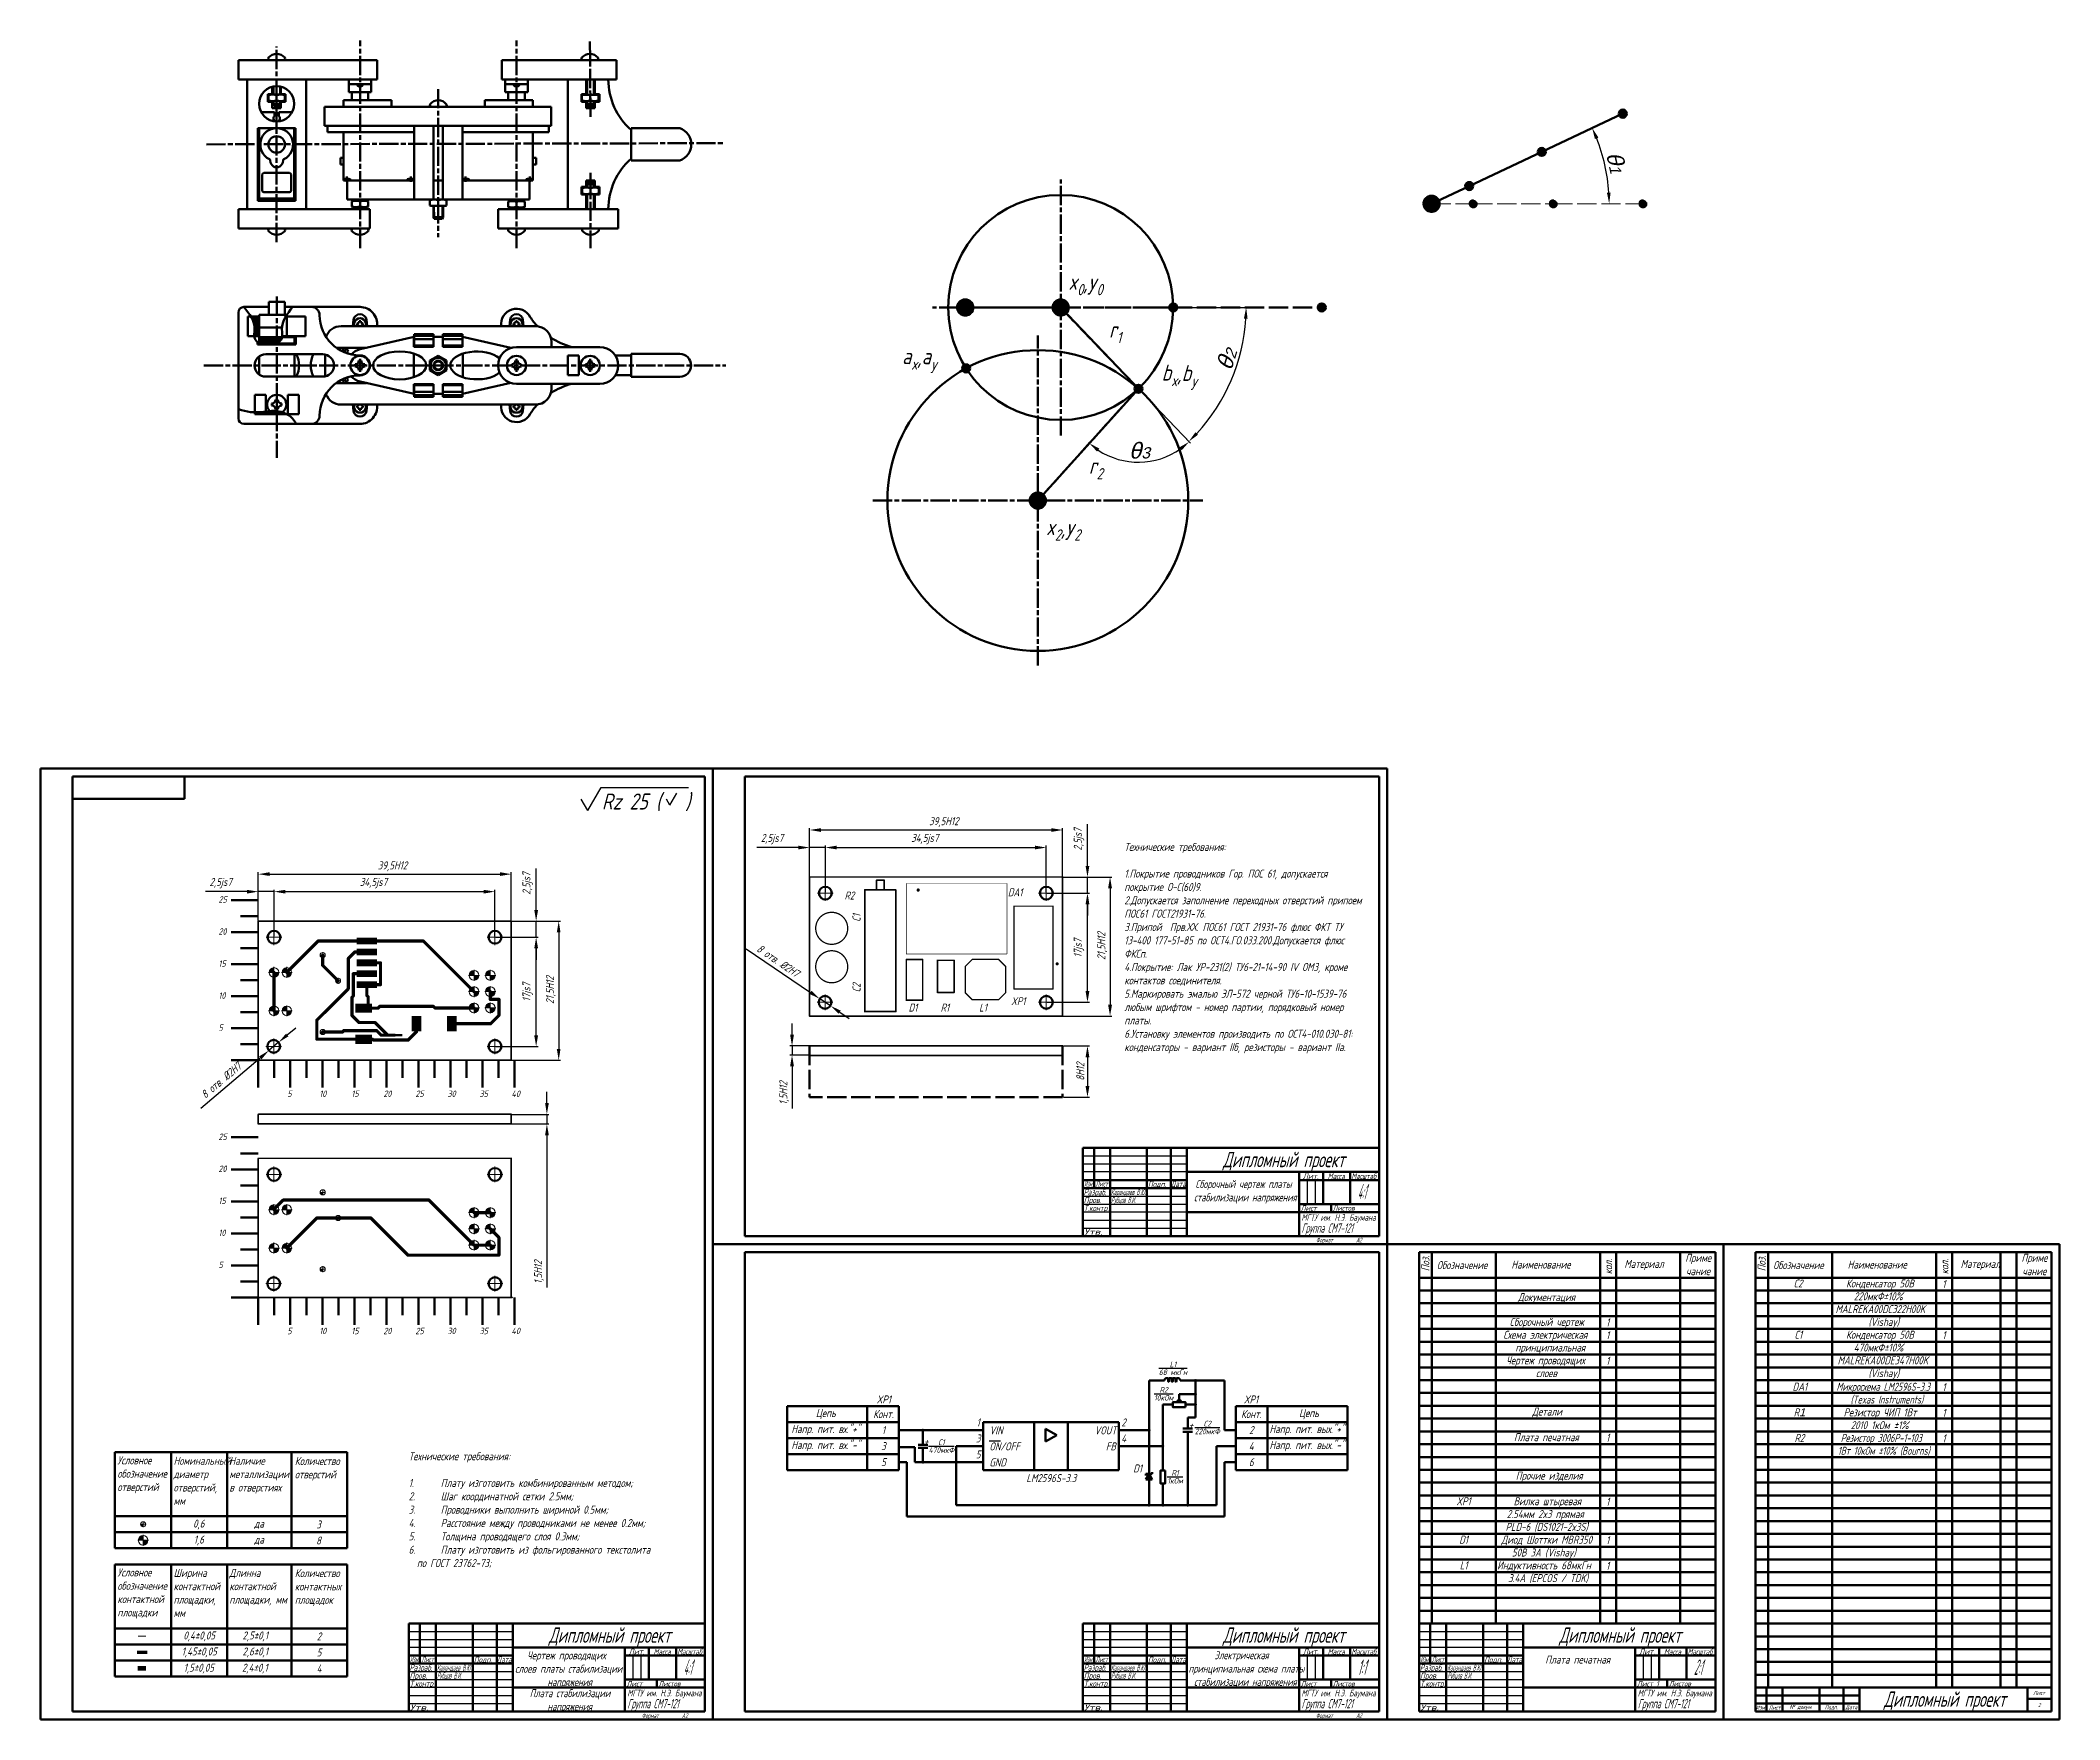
# Model space of a CAD drawing. Header units: millimetres. Extents: x 0 to 5528, y 0 to 1574.
# Drawn here: x 3364 to 4625, y 0 to 1049 of the extents above; entities that cross this region are included whole.
import ezdxf
from ezdxf.enums import TextEntityAlignment as Align

# ---------------------------------------------------------------- set-up
doc = ezdxf.new("R2010")
doc.units = ezdxf.units.MM
doc.linetypes.add('ACAD_ISO02W100', pattern=[15, 12, -3])
doc.linetypes.add('AM_ISO08W050', pattern=[18, 12, -1.5, 3, -1.5])
doc.layers.get('0').update_dxf_attribs({"lineweight": 60})
for name, color, linetype, lineweight in [('0.3', 130, 'Continuous', 30), ('0.6', 255, 'Continuous', 60), ('VIA', 7, 'Continuous', 15), ('Z', 1, 'Continuous', 100), ('Осевые', 10, 'AM_ISO08W050', 60), ('Основная', 255, 'Continuous', 60), ('пунктир', 130, 'ACAD_ISO02W100', 60)]:
    doc.layers.add(name, color=color, linetype=linetype, lineweight=lineweight)
for name, color, linetype in [('BottomLayer', 5, 'Continuous'), ('Mechanical13', 56, 'Continuous'), ('TopLayer', 1, 'Continuous'), ('TopOverlay', 2, 'Continuous')]:
    doc.layers.add(name, color=color, linetype=linetype)
doc.styles.add('ГОСТ', font='GOST_A.TTF', dxfattribs={"oblique": 15, "height": 5})
doc.styles.add('ЕСКД', font='eskd15.shx', dxfattribs={"width": 0.8, "oblique": 15})
doc.styles.add('стиль1', font='romans.shx', dxfattribs={"width": 0.75, "oblique": 15, "height": 3.5})
doc.dimstyles.new('ISO-25', dxfattribs={"dimtxt": 20, "dimasz": 7, "dimexe": 1.25, "dimexo": 0.625, "dimgap": 2, "dimtad": 1, "dimtxsty": 'ГОСТ', "dimcen": 2.5, "dimadec": 0, "dimazin": 0, "dimtfac": 1, "dimtmove": 0, "dimatfit": 3, "dimfxl": 1, "dimarcsym": 0})
pattern_1 = [(45, (1586.5168, 742.7841), (-0.6735192, 0.6735192), [])]

msp = doc.modelspace()

# ---------------------------------------------------------------- texts
at = {"char_height": 4, "attachment_point": 1, "style": 'стиль1'}
for s, insert in [('{\\fGOST type A|b0|i0|c204|p34;\\W1;25}', (3475.178, 514.174)), ('{\\fGOST type A|b0|i0|c204|p34;\\W1;20}', (3475.178, 494.174)), ('{\\fGOST type A|b0|i0|c204|p34;\\W1;15}', (3475.178, 474.174)), ('{\\fGOST type A|b0|i0|c204|p34;\\W1;10}', (3475.178, 454.174)), ('{\\fGOST type A|b0|i0|c204|p34;\\W1;5}', (3475.178, 434.174)), ('{\\fGOST type A|b0|i0|c204|p34;\\W1;5}', (3518.167, 392.867)), ('{\\fGOST type A|b0|i0|c204|p34;\\W1;10}', (3538.167, 392.867)), ('{\\fGOST type A|b0|i0|c204|p34;\\W1;15}', (3558.167, 392.867)), ('{\\fGOST type A|b0|i0|c204|p34;\\W1;20}', (3578.167, 392.867)), ('{\\fGOST type A|b0|i0|c204|p34;\\W1;25}', (3598.167, 392.867)), ('{\\fGOST type A|b0|i0|c204|p34;\\W1;30}', (3618.167, 392.867)), ('{\\fGOST type A|b0|i0|c204|p34;\\W1;35}', (3638.167, 392.867)), ('{\\fGOST type A|b0|i0|c204|p34;\\W1;40}', (3658.167, 392.867)), ('{\\fGOST type A|b0|i0|c204|p34;\\W1;25}', (3475.178, 366.021)), ('{\\fGOST type A|b0|i0|c204|p34;\\W1;20}', (3475.178, 346.021)), ('{\\fGOST type A|b0|i0|c204|p34;\\W1;15}', (3475.178, 326.021)), ('{\\fGOST type A|b0|i0|c204|p34;\\W1;10}', (3475.178, 306.021)), ('{\\fGOST type A|b0|i0|c204|p34;\\W1;5}', (3475.178, 286.021)), ('{\\fGOST type A|b0|i0|c204|p34;\\W1;5}', (3518.167, 244.714)), ('{\\fGOST type A|b0|i0|c204|p34;\\W1;10}', (3538.167, 244.714)), ('{\\fGOST type A|b0|i0|c204|p34;\\W1;15}', (3558.167, 244.714)), ('{\\fGOST type A|b0|i0|c204|p34;\\W1;20}', (3578.167, 244.714)), ('{\\fGOST type A|b0|i0|c204|p34;\\W1;25}', (3598.167, 244.714)), ('{\\fGOST type A|b0|i0|c204|p34;\\W1;30}', (3618.167, 244.714)), ('{\\fGOST type A|b0|i0|c204|p34;\\W1;35}', (3638.167, 244.714)), ('{\\fGOST type A|b0|i0|c204|p34;\\W1;40}', (3658.167, 244.714))]:
    msp.add_mtext_dynamic_manual_height_columns(s, width=2.04977, gutter_width=2.477, heights=[0], dxfattribs=dict(at, insert=insert))
at = {"layer": '0.3', "style": 'ГОСТ', "oblique": 15}
for s, height, p in [('R2', 5, (3866.178, 512.177)), ('DA1', 5, (3968.178, 514.177)), ('D1', 5, (3906.178, 442.177)), ('R1', 5, (3926.178, 442.177)), ('L1', 5, (3950.178, 442.177)), ('XP1', 5, (3970.178, 446.177)), ('Подп.', 3.4835, (4055.682, 332.717)), ('Подп.', 3.4835, (3634.682, 35.717)), ('Подп.', 3.4835, (4055.682, 35.717)), ('Подп.', 3.4835, (4265.682, 35.717))]:
    msp.add_text(s, height=height, dxfattribs=at).set_placement(p)
for s, height, rotation, p in [('C1', 5, 90, (3876.178, 498.177)), ('C2', 5, 90, (3876.178, 454.177)), ('Лист', 3.3797, 359.753141, (4151.084, 317.763)), ('Листов', 3.2192, 359.753141, (4171.101, 317.87)), ('Лист', 3.3797, 359.753141, (3730.084, 20.763)), ('Листов', 3.2192, 359.753141, (3750.101, 20.87)), ('Лист', 3.3797, 359.753141, (4151.084, 20.763)), ('Листов', 3.2192, 359.753141, (4171.101, 20.87)), ('Лист 1', 3.3797, 359.753141, (4361.084, 20.763)), ('Листов', 3.2192, 359.753141, (4381.101, 20.87))]:
    msp.add_text(s, height=height, rotation=rotation, dxfattribs=at).set_placement(p)
for s, height, rotation, width, p, p2 in [('Лит.', 3.5581, 0.19349, 1.210089, (4152.408, 337.664), (4162.254, 337.697)), ('Масса', 3.5581, 359.821579, 0.974703, (4167.92, 337.599), (4178.599, 337.566)), ('Масштаб', 3.5248, 0.024239, 0.942752, (4182.739, 337.666), (4198.186, 337.673)), ('Разраб.', 3.979, 359.762673, 0.968939, (4015.501, 327.464), (4029.697, 327.406)), ('Лист', 3.44, 0.367126, 0.854898, (4022.904, 332.873), (4030.684, 332.922)), ('Рубцов В.И.', 3.83467, 359.880309, 0.694318, (4032.678, 322.597), (4047.901, 322.565)), ('МГТУ им. Н.Э. Баумана', 4.16542, 0.066831, 0.991995, (4151.519, 311.475), (4197.897, 311.529)), ('Лист', 3.44, 0.367126, 0.854898, (3601.904, 35.873), (3609.684, 35.922)), ('Лит.', 3.5581, 0.19349, 1.210089, (3731.408, 40.664), (3741.254, 40.697)), ('Масса', 3.5581, 359.821579, 0.974703, (3746.92, 40.599), (3757.599, 40.566)), ('Масштаб', 3.5248, 0.024239, 0.942752, (3761.739, 40.666), (3777.186, 40.673)), ('Лист', 3.44, 0.367126, 0.854898, (4022.904, 35.873), (4030.684, 35.922)), ('Лит.', 3.5581, 0.19349, 1.210089, (4152.408, 40.664), (4162.254, 40.697)), ('Масса', 3.5581, 359.821579, 0.974703, (4167.92, 40.599), (4178.599, 40.566)), ('Масштаб', 3.5248, 0.024239, 0.942752, (4182.739, 40.666), (4198.186, 40.673)), ('Лист', 3.44, 0.367126, 0.854898, (4232.904, 35.873), (4240.684, 35.922)), ('Лит.', 3.5581, 0.19349, 1.210089, (4362.408, 40.664), (4372.254, 40.697)), ('Масса', 3.5581, 359.821579, 0.974703, (4377.92, 40.599), (4388.599, 40.566)), ('Масштаб', 3.5248, 0.024239, 0.942752, (4392.739, 40.666), (4408.186, 40.673)), ('Разраб.', 3.979, 359.762673, 0.968939, (3594.501, 30.464), (3608.697, 30.406)), ('Рубцов В.И.', 3.83467, 359.880309, 0.694318, (3611.678, 25.597), (3626.901, 25.565)), ('Разраб.', 3.979, 359.762673, 0.968939, (4015.501, 30.464), (4029.697, 30.406)), ('Рубцов В.И.', 3.83467, 359.880309, 0.694318, (4032.678, 25.597), (4047.901, 25.565)), ('Разраб.', 3.979, 359.762673, 0.968939, (4225.501, 30.464), (4239.697, 30.406)), ('Рубцов В.И.', 3.83467, 359.880309, 0.694318, (4242.678, 25.597), (4257.901, 25.565)), ('МГТУ им. Н.Э. Баумана', 4.16542, 0.066831, 0.991995, (3730.519, 14.475), (3776.897, 14.529)), ('МГТУ им. Н.Э. Баумана', 4.16542, 0.066831, 0.991995, (4151.519, 14.475), (4197.897, 14.529)), ('МГТУ им. Н.Э. Баумана', 4.16542, 0.066831, 0.991995, (4361.519, 14.475), (4407.897, 14.529))]:
    msp.add_text(s, height=height, rotation=rotation, dxfattribs=dict(at, width=width)).set_placement(p, p2, align=Align.FIT)
for s, height, width, p, p2 in [('Изм.', 3.4898, 0.772445, (4015.821, 332.823), (4021.308, 332.823)), ('Карандаев В.Ю.', 3.5671, 0.812768, (4032.638, 327.656), (4054.198, 327.656)), ('Дата', 3.8421, 0.909684, (4069.999, 332.563), (4079.257, 332.563)), ('4:1', 9.692, 0.413256, (4186.636, 324.92), (4191.785, 324.92)), ('Пров.', 3.7046, 1.145414, (4015.579, 322.603), (4026.501, 322.603)), ('Т.контр.', 3.6912, 1.012898, (4015.668, 317.609), (4031.171, 317.609)), ('Утв.', 3.5321, 1.464632, (4015.859, 302.804), (4027.319, 302.804)), ('Группа СМ7-121', 5.8424, 0.691926, (4151.573, 304.064), (4183.664, 304.064)), ('Изм.', 3.4898, 0.772445, (3594.821, 35.823), (3600.308, 35.823)), ('Дата', 3.8421, 0.909684, (3648.999, 35.563), (3658.257, 35.563)), ('Изм.', 3.4898, 0.772445, (4015.821, 35.823), (4021.308, 35.823)), ('Дата', 3.8421, 0.909684, (4069.999, 35.563), (4079.257, 35.563)), ('Изм.', 3.4898, 0.772445, (4225.821, 35.823), (4231.308, 35.823)), ('Дата', 3.8421, 0.909684, (4279.999, 35.563), (4289.257, 35.563)), ('Пров.', 3.7046, 1.145414, (3594.579, 25.603), (3605.501, 25.603)), ('Карандаев В.Ю.', 3.5671, 0.812768, (3611.638, 30.656), (3633.198, 30.656)), ('4:1', 9.692, 0.413256, (3765.636, 27.92), (3770.785, 27.92)), ('Пров.', 3.7046, 1.145414, (4015.579, 25.603), (4026.501, 25.603)), ('Карандаев В.Ю.', 3.5671, 0.812768, (4032.638, 30.656), (4054.198, 30.656)), ('1:1', 9.692, 0.495682, (4186.636, 27.92), (4191.785, 27.92)), ('Пров.', 3.7046, 1.145414, (4225.579, 25.603), (4236.501, 25.603)), ('Карандаев В.Ю.', 3.5671, 0.812768, (4242.638, 30.656), (4264.198, 30.656)), ('2:1', 9.692, 0.413256, (4396.636, 27.92), (4401.785, 27.92)), ('Т.контр.', 3.6912, 1.012898, (3594.668, 20.609), (3610.171, 20.609)), ('Группа СМ7-121', 5.8424, 0.691926, (3730.573, 7.064), (3762.664, 7.064)), ('Т.контр.', 3.6912, 1.012898, (4015.668, 20.609), (4031.171, 20.609)), ('Группа СМ7-121', 5.8424, 0.691926, (4151.573, 7.064), (4183.664, 7.064)), ('Т.контр.', 3.6912, 1.012898, (4225.668, 20.609), (4241.171, 20.609)), ('Группа СМ7-121', 5.8424, 0.691926, (4361.573, 7.064), (4393.664, 7.064)), ('Утв.', 3.5321, 1.464632, (3594.859, 5.804), (3606.319, 5.804)), ('Утв.', 3.5321, 1.464632, (4015.859, 5.804), (4027.319, 5.804)), ('Утв.', 3.5321, 1.464632, (4225.859, 5.804), (4237.319, 5.804))]:
    msp.add_text(s, height=height, dxfattribs=dict(at, width=width)).set_placement(p, p2, align=Align.FIT)
for p, p2 in [((4160.619, 298.019), (4189.291, 298.019)), ((3739.619, 1.019), (3768.291, 1.019)), ((4160.619, 1.019), (4189.291, 1.019))]:
    msp.add_text('Формат          А2', height=2.94885, dxfattribs=at).set_placement(p, p2, align=Align.ALIGNED)
at = {"layer": '0.3', "char_height": 10, "style": 'ГОСТ'}
for s, width, heights, insert, attachment_point, rotation in [('\\A1;x{\\H0.7x;\\S^ 0;},y{\\H0.7x;\\S^ 0;}', 26.2361, [0], (4006.006, 902.96), 1, 359.986219), ('\\A1;r{\\H0.7x;\\S^ 1;}', 26.2361, [0], (4031.422, 859.645), 7, 0.056199), ('\\A1;a{\\H0.7x;\\S^ x;},a{\\H0.7x;\\S^ y;}', 26.2361, [0], (3902.138, 843.12), 7, 359.831681), ('\\A1;b{\\H0.7x;\\S^ x;},b{\\H0.7x;\\S^ y;}', 26.2361, [0], (4064.153, 832.899), 7, 358.936183), ('\\A1;r{\\H0.7x;\\S^ 2;}', 26.2361, [0], (4018.789, 774.683), 7, 359.475317), ('\\A1;x{\\H0.7x;\\S^ 2;},y{\\H0.7x;\\S^ 2;}', 45.33318, [10.415], (3992.071, 749.745), 1, 0.002049)]:
    msp.add_mtext_dynamic_manual_height_columns(s, width=width, gutter_width=25, heights=heights, dxfattribs=dict(at, insert=insert, attachment_point=attachment_point, rotation=rotation))
at = {"layer": '0.3'}
for s, width, gutter_width, heights, insert, char_height, attachment_point, style in [('{\\fGOST type A|b0|i0|c0|p34;\\W1;Rz 25 (   )}', 63.71932, 17.5, [28.414], (3714.661, 578.38), 10, 1, 'ЕСКД'), ('Технические требования:\\P\\P1.Покрытие проводников Гор. ПОС 61, допускается покрытие О-С(60)9.\\P2.Допускается заполнение переходных отверстий припоем ПОС61 ГОСТ21931-76.\\P3.Припой  Прв.ХХ. ПОС61 ГОСТ 21931-76 флюс ФКТ ТУ 13-400 177-51-85 по ОСТ4.ГО.033.200.Допускается флюс ФКСп.\\P4.Покрытие: Лак УР-231(2) ТУ6-21-14-90 IV ОМ3, кроме контактов соединителя. \\P5.Маркировать эмалью ЭЛ-572 черной ТУ6-10-1539-76 любым шрифтом - номер партии, порядковый номер платы.\\P6.Установку элементов производить по ОСТ4-010.030-81: конденсаторы - вариант IIб, резисторы - вариант IIa.', 149.54837, 25, [0], (4040.913, 547.53), 5, 1, 'ГОСТ'), ('\\pi22.618;{\\W0.8;Дипломный проект}', 120, 25, [0], (4079.893, 354.578), 9.60697, 1, 'ГОСТ'), ('\\pi5.3592;{\\W0.9;Сборочный чертеж платы \\P\\pi4.473;стабилизации напряжения}', 70, 25, [0], (4079.999, 337), 5, 1, 'ГОСТ'), ('\\pi13.692;Документация', 64.93306, 25, [0], (4273.028, 266.345), 5, 1, 'ГОСТ'), ('\\pi15.961;С2', 40, 25, [0], (4442.999, 274.869), 5, 1, 'ГОСТ'), ('\\pi8.6223;Конденсатор 50В ', 64.90076, 25, [0], (4482.999, 274.869), 5, 1, 'ГОСТ'), ('\\pi13.465;220мкФ±10% ', 64.90076, 25, [0], (4482.999, 266.869), 5, 1, 'ГОСТ'), ('\\pi3.5489;1', 9.86511, 25, [0], (4548.164, 274.588), 5, 1, 'ГОСТ'), ('\\pi2.0271;MALREKA00DС322H00K ', 64.90076, 25, [0], (4482.999, 258.869), 5, 1, 'ГОСТ'), ('\\pi4.5943;Схема электрическая', 64.90076, 25, [0], (4272.999, 242.869), 5, 1, 'ГОСТ'), ('\\pi8.5328;Сборочный чертеж', 64.90076, 25, [0], (4272.999, 250.869), 5, 1, 'ГОСТ'), ('\\pi3.5489;1', 9.86511, 25, [0], (4338.164, 250.588), 5, 1, 'ГОСТ'), ('\\pi3.5489;1', 9.86511, 25, [0], (4338.164, 242.588), 5, 1, 'ГОСТ'), ('\\pi16.514;С1', 40, 25, [0], (4442.999, 242.869), 5, 1, 'ГОСТ'), ('\\pi8.6223;Конденсатор 50В ', 64.90076, 25, [0], (4482.999, 242.869), 5, 1, 'ГОСТ'), ('\\pi22.585;(Vishay)', 64.90076, 25, [0], (4482.999, 250.869), 5, 1, 'ГОСТ'), ('\\pi3.5489;1', 9.86511, 25, [0], (4548.164, 242.588), 5, 1, 'ГОСТ'), ('\\pi12.118;принципиальная', 64.90076, 25, [0], (4272.999, 234.869), 5, 1, 'ГОСТ'), ('\\pi13.465;470мкФ±10% ', 64.90076, 25, [0], (4482.999, 234.869), 5, 1, 'ГОСТ'), ('\\A1;{\\H0.7x;\\SL1/68 мкГн;}', 13.92987, 12.5, [0], (4071.298, 219.387), 5, 5, 'ГОСТ'), ('\\pi6.3879;Чертеж проводящих ', 64.90076, 25, [0], (4272.999, 226.869), 5, 1, 'ГОСТ'), ('\\pi24.983;слоев', 64.90076, 25, [0], (4272.999, 218.869), 5, 1, 'ГОСТ'), ('\\pi3.5489;1', 9.86511, 25, [0], (4338.164, 226.588), 5, 1, 'ГОСТ'), ('\\pi3.3688;MALREKA00DE347H00K ', 64.90076, 25, [0], (4482.999, 226.869), 5, 1, 'ГОСТ'), ('\\pi22.585;(Vishay)', 64.90076, 25, [0], (4482.999, 218.869), 5, 1, 'ГОСТ'), ('X{\\Q15;P}1', 12, 12.5, [7], (3890.658, 199.946), 5, 5, 'ГОСТ'), ('\\A1;{\\H0.7x;\\SR2/10кОм;}', 13.92987, 12.5, [0], (4065.49, 203.461), 5, 5, 'ГОСТ'), ('X{\\Q15;P}1', 12, 12.5, [7], (4120, 199.946), 5, 5, 'ГОСТ'), ('\\pi15.222;DA1', 40, 25, [0], (4442.999, 210.395), 5, 1, 'ГОСТ'), ('\\pi2.626;{\\W0.9;Микросхема LM2596S-3.3}', 64.90076, 25, [0], (4482.999, 210.395), 5, 1, 'ГОСТ'), ('\\pi9.0447;{\\W0.9; (Texas Instruments)}', 64.90076, 25, [0], (4482.999, 202.395), 5, 1, 'ГОСТ'), ('\\pi3.5489;1', 9.86511, 25, [0], (4548.164, 210.115), 5, 1, 'ГОСТ'), ('Цепь', 46.5307, 12.5, [7.402], (3854.472, 190.801), 5, 5, 'ГОСТ'), ('Конт.', 16.97031, 12.5, [7.402], (3890.472, 190.801), 5, 5, 'ГОСТ'), ('Конт.', 16.97031, 12.5, [7.402], (4120.186, 190.801), 5, 5, 'ГОСТ'), ('Цепь', 46.5307, 12.5, [7.402], (4156.186, 190.801), 5, 5, 'ГОСТ'), ('\\pi22.615;Детали', 64.90076, 25, [0], (4272.999, 194.869), 5, 1, 'ГОСТ'), ('\\pi15.928;R{\\fArial|b0|i0|c0|p34;1}', 40, 25, [0], (4442.999, 194.395), 5, 1, 'ГОСТ'), ('\\pi7.112;Резистор ЧИП 1Вт ', 64.90076, 25, [0], (4482.999, 194.395), 5, 1, 'ГОСТ'), ('\\pi3.5489;1', 9.86511, 25, [0], (4548.164, 194.115), 5, 1, 'ГОСТ'), ('Напр. пит. вх."+"', 46.5307, 12.5, [7.402], (3854.472, 180.801), 5, 5, 'ГОСТ'), ('1', 16.97031, 12.5, [7.402], (3890.472, 180.801), 5, 5, 'ГОСТ'), ('3', 4.0947, 12.5, [0], (3949.625, 175.61), 5, 5, 'ГОСТ'), ('1', 4.0947, 12.5, [0], (3949.625, 185.61), 5, 5, 'ГОСТ'), ('VIN', 15, 12.5, [6.688], (3956.609, 180.636), 5, 4, 'ГОСТ'), ('\\pi1.1473;VOUT', 15, 12.5, [6.688], (4021.08, 180.636), 5, 4, 'ГОСТ'), ('2', 4.0947, 12.5, [0], (4040.476, 185.61), 5, 5, 'ГОСТ'), ('4', 4.0947, 12.5, [0], (4040.476, 175.61), 5, 5, 'ГОСТ'), ('+', 12, 12.5, [7], (4082.581, 184.043), 5, 5, 'ГОСТ'), ('\\A1;{\\H0.7x;\\SC2/220мкФ;}', 13.92987, 12.5, [0], (4092.713, 182.43), 5, 5, 'ГОСТ'), ('2', 16.97031, 12.5, [7.402], (4120.186, 180.801), 5, 5, 'ГОСТ'), ('Напр. пит. вых."+"', 51.69791, 12.5, [7.402], (4154.984, 180.801), 5, 5, 'ГОСТ'), ('\\pi11.216;Плата печатная', 64.90076, 25, [0], (4272.999, 178.869), 5, 1, 'ГОСТ'), ('\\pi3.5489;1', 9.86511, 25, [0], (4338.164, 178.588), 5, 1, 'ГОСТ'), ('\\pi16.456;R2', 40, 25, [0], (4442.999, 178.395), 5, 1, 'ГОСТ'), ('\\pi5.2913;{\\W0.9;Резистор 3006P-1-103 }', 64.90076, 25, [0], (4482.999, 178.395), 5, 1, 'ГОСТ'), ('\\pi11.499;2010 1кОм ±1%', 64.90076, 25, [0], (4482.999, 186.395), 5, 1, 'ГОСТ'), ('\\pi3.5489;1', 9.86511, 25, [0], (4548.164, 178.115), 5, 1, 'ГОСТ'), ('Условное обозначение отверстий', 32.9409, 20, [0], (3412.113, 164.432), 5, 1, 'ГОСТ'), ('Номинальный диаметр отверстий, мм', 32.83037, 20, [0], (3447.185, 164.128), 5, 1, 'ГОСТ'), ('Наличие металлизации в отверстиях', 38.13335, 20, [0], (3482.012, 164.128), 5, 1, 'ГОСТ'), ('Количество отверстий', 28.13179, 20, [0], (3522.882, 163.987), 5, 1, 'ГОСТ'), ('Технические требования:\\P\\P1.^IПлату изготовить комбинированным методом;\\P2.^IШаг координатной сетки 2.5мм;\\P3.^IПроводники выполнить шириной 0.5мм;\\P4.^IРасстояние между проводниками не менее 0.2мм;\\P5.^IТолщина проводящего слоя 0.3мм; \\P6.^IПлату изготовить из фольгированного текстолита \\P  по ГОСТ 23762-73;', 178.58402, 25, [78.898], (3593.999, 166.973), 5, 1, 'ГОСТ'), ('Напр. пит. вх."-"', 46.5307, 12.5, [7.402], (3854.472, 170.801), 5, 5, 'ГОСТ'), ('3', 16.97031, 12.5, [7.402], (3890.472, 170.801), 5, 5, 'ГОСТ'), ('+', 12, 12.5, [7], (3917.208, 173.978), 5, 5, 'ГОСТ'), ('\\A1;{\\H0.7x;\\SC1/470мкФ;}', 13.92987, 12.5, [0], (3926.652, 170.771), 5, 5, 'ГОСТ'), ('5', 4.0947, 12.5, [0], (3949.625, 165.61), 5, 5, 'ГОСТ'), ('{\\OON}/OFF', 15, 12.5, [6.688], (3956.609, 170.636), 5, 4, 'ГОСТ'), ('\\pi8.2923;FB', 15, 12.5, [6.688], (4021.08, 170.636), 5, 4, 'ГОСТ'), ('4', 16.97031, 12.5, [7.402], (4120.186, 170.801), 5, 5, 'ГОСТ'), ('Напр. пит. вых."-"', 58.01337, 12.5, [6.254], (4154.984, 170.801), 5, 5, 'ГОСТ'), ('\\pi3.46;{\\W0.8;1Вт 10кОм ±10% (Bourns)}', 64.90076, 25, [0], (4482.999, 170.395), 5, 1, 'ГОСТ'), ('5', 16.97031, 12.5, [7.402], (3890.472, 160.801), 5, 5, 'ГОСТ'), ('GND', 15, 12.5, [6.688], (3956.609, 160.636), 5, 4, 'ГОСТ'), ('LM2596S-3.3', 30.44303, 12.5, [0], (3995.319, 150.844), 5, 5, 'ГОСТ'), ('\\A1;D1', 13.92987, 12.5, [0], (4049.176, 156.837), 5, 5, 'ГОСТ'), ('\\A1;{\\H0.7x;\\SR1/1кОм;}', 13.92987, 12.5, [0], (4072.608, 151.636), 5, 5, 'ГОСТ'), ('6', 16.97031, 12.5, [7.402], (4120.186, 160.801), 5, 5, 'ГОСТ'), ('\\pi12.376;Прочие изделия', 64.90076, 25, [0], (4272.999, 154.869), 5, 1, 'ГОСТ'), ('\\pi15.221;XP1', 40, 25, [0], (4232.999, 138.869), 5, 1, 'ГОСТ'), ('\\pi11.04;Вилка штыревая ', 64.90076, 25, [0], (4272.999, 138.869), 5, 1, 'ГОСТ'), ('\\pi6.738;2.54мм 2x3 прямая ', 64.90076, 25, [0], (4272.999, 130.869), 5, 1, 'ГОСТ'), ('\\pi3.5489;1', 9.86511, 25, [0], (4338.164, 138.588), 5, 1, 'ГОСТ'), ('0,6', 35, 20, [9.948], (3462.909, 121.85), 5, 5, 'ГОСТ'), ('1,6', 35, 20, [9.948], (3462.909, 111.85), 5, 5, 'ГОСТ'), ('да', 35, 20, [9.948], (3500.561, 122.012), 5, 5, 'ГОСТ'), ('3', 35, 20, [9.948], (3537.737, 121.85), 5, 5, 'ГОСТ'), ('8', 35, 20, [9.948], (3537.737, 111.85), 5, 5, 'ГОСТ'), ('\\pi17.009;D1', 40, 25, [0], (4232.999, 114.869), 5, 1, 'ГОСТ'), ('\\pi3.35;Диод Шоттки MBR350 ', 64.90076, 25, [0], (4272.999, 114.869), 5, 1, 'ГОСТ'), ('\\pi6.0077;PLD-6 (DS1021-2x3S)', 64.90076, 25, [0], (4272.999, 122.869), 5, 1, 'ГОСТ'), ('\\pi3.5489;1', 9.86511, 25, [0], (4338.164, 114.588), 5, 1, 'ГОСТ'), ('да', 35, 20, [9.948], (3500.561, 112.012), 5, 5, 'ГОСТ'), ('\\pi9.9285;50В 3А (Vishay)', 64.90076, 25, [0], (4272.999, 106.869), 5, 1, 'ГОСТ'), ('Условное обозначение контактной площадки', 32.9409, 20, [0], (3412.113, 94.432), 5, 1, 'ГОСТ'), ('Ширина контактной площадки,  мм', 32.83037, 20, [0], (3447.185, 94.128), 5, 1, 'ГОСТ'), ('Длинна контактной площадки, мм', 38.13335, 20, [0], (3482.012, 94.128), 5, 1, 'ГОСТ'), ('Количество контактных площадок', 28.13179, 20, [0], (3522.882, 93.987), 5, 1, 'ГОСТ'), ('\\pi17.364;L1', 40, 25, [0], (4232.999, 98.869), 5, 1, 'ГОСТ'), ('\\pi0.75306;Индуктивность 68мкГн ', 64.90076, 25, [0], (4272.999, 98.869), 5, 1, 'ГОСТ'), ('\\pi7.5751;3.4A (EPCOS / TDK)', 64.90076, 25, [0], (4272.999, 90.869), 5, 1, 'ГОСТ'), ('\\pi3.5489;1', 9.86511, 25, [0], (4338.164, 98.588), 5, 1, 'ГОСТ'), ('0,4%%P0,05', 35, 20, [9.948], (3463.166, 51.971), 5, 5, 'ГОСТ'), ('2,5%%P0,1', 35, 20, [9.948], (3498.166, 51.971), 5, 5, 'ГОСТ'), ('2', 35, 20, [9.948], (3537.994, 51.971), 5, 5, 'ГОСТ'), ('\\pi22.618;{\\W0.8;Дипломный проект}', 120, 25, [0], (3658.893, 57.578), 9.60697, 1, 'ГОСТ'), ('\\pi22.618;{\\W0.8;Дипломный проект}', 120, 25, [0], (4079.893, 57.578), 9.60697, 1, 'ГОСТ'), ('\\pi22.618;{\\W0.8;Дипломный проект}', 120, 25, [0], (4289.893, 57.578), 9.60697, 1, 'ГОСТ'), ('1,45%%P0,05', 35, 20, [9.948], (3463.166, 41.971), 5, 5, 'ГОСТ'), ('2,6%%P0,1', 35, 20, [9.948], (3498.166, 41.971), 5, 5, 'ГОСТ'), ('5', 35, 20, [9.948], (3537.994, 41.971), 5, 5, 'ГОСТ'), ('\\pi8.9375;Чертеж проводящих \\P\\pi1.4272;слоев пл{\\W0.9;аты стабилизации \\P\\pi21.643;напряжения}', 70, 25, [0], (3658.999, 42.628), 5, 1, 'ГОСТ'), ('\\pi17.268;{\\W0.9;Электрическая \\P\\pi1.0405;принципиальная схема платы \\P\\pi4.473;стабилизации напряжения}', 70, 25, [0], (4079.999, 42.718), 5, 1, 'ГОСТ'), ('\\pi13.765;Плата печатная', 70, 25, [0], (4289.999, 40), 5, 1, 'ГОСТ'), ('1,5%%P0,05', 35, 20, [9.948], (3462.909, 31.85), 5, 5, 'ГОСТ'), ('2,4%%P0,1', 35, 20, [9.948], (3497.909, 31.85), 5, 5, 'ГОСТ'), ('4', 35, 20, [9.948], (3537.994, 31.971), 5, 5, 'ГОСТ'), ('\\pi10.594;{\\W0.9;Плата стабилизации \\P\\pi21.643;напряжения}', 70, 25, [0], (3658.999, 19), 5, 1, 'ГОСТ'), ('\\pi22.618;{\\W0.8;Дипломный проект}', 120, 25, [0], (4492.678, 17.578), 9.60697, 1, 'ГОСТ'), ('\\pi3.3921; Лист ', 14.96229, 12.5, [3.656], (4603.619, 16.701), 2.5, 4, 'ГОСТ'), ('Изм.', 7, 12.5, [0], (4438.499, 7.5), 2.5, 5, 'ГОСТ'), ('Лист', 10, 12.5, [0], (4446.999, 7.5), 2.5, 5, 'ГОСТ'), ('№ докум.', 23, 12.5, [0], (4463.499, 7.597), 2.5, 5, 'ГОСТ'), ('Подп.', 15, 12.5, [0], (4482.499, 7.5), 2.5, 5, 'ГОСТ'), ('Дата', 10, 12.5, [0], (4494.999, 7.5), 2.5, 5, 'ГОСТ'), ('2 ', 3, 12.5, [3], (4611.514, 9.04), 2.5, 4, 'ГОСТ')]:
    msp.add_mtext_dynamic_manual_height_columns(s, width=width, gutter_width=gutter_width, heights=heights, dxfattribs=dict(at, insert=insert, char_height=char_height, attachment_point=attachment_point, style=style))
at = {"layer": '0.6', "char_height": 5, "attachment_point": 1, "style": 'ГОСТ'}
for s, width, gutter_width, insert in [('\\pi3.1805;Приме\\P\\pi3.7242;чание', 22, 25, (4387.999, 290.893)), ('\\pi3.1805;Приме\\P\\pi3.7242;чание', 22, 25, (4597.999, 290.893)), ('Обозначение', 40, 47.048, (4236.126, 286.368)), ('Наименование', 65, 47.048, (4282.62, 286.678)), ('Материал', 40, 47.048, (4353.178, 287.084)), ('Обозначение', 40, 47.048, (4446.126, 286.368)), ('Наименование', 65, 47.048, (4492.62, 286.678)), ('Материал', 40, 47.048, (4563.178, 287.084))]:
    msp.add_mtext_dynamic_manual_height_columns(s, width=width, gutter_width=gutter_width, heights=[0], dxfattribs=dict(at, insert=insert))
at = {"layer": '0.6', "char_height": 5, "attachment_point": 1, "rotation": 90, "style": 'ГОСТ'}
for s, width, gutter_width, insert in [('\\pi-1.276;Поз.', 8, 25, (4226.427, 281.287)), ('кол.', 10, 47.048, (4340.571, 278.141)), ('\\pi-1.276;Поз.', 8, 25, (4436.427, 281.287)), ('кол.', 10, 47.048, (4550.571, 278.141))]:
    msp.add_mtext_dynamic_manual_height_columns(s, width=width, gutter_width=gutter_width, heights=[0], dxfattribs=dict(at, insert=insert))

# ---------------------------------------------------------------- blocks, each defined once
blk = doc.blocks.new('*D39')
at = {"layer": '0.3', "color": 0, "lineweight": -2, "transparency": 16777216}
for p, q in [((3500.1, 499), (3500.1, 529.3)), ((3507.1, 528), (3651.1, 528)), ((3658.1, 499), (3658.1, 529.3))]:
    blk.add_line(p, q, dxfattribs=at)
at = {"layer": '0.3', "color": 0, "transparency": 16777216}
for points in [[(3507.1, 529.2), (3507.1, 526.9), (3500.1, 528)], [(3651.1, 529.2), (3651.1, 526.9), (3658.1, 528)]]:
    blk.add_solid(points, dxfattribs=at)
at = {"layer": 'Defpoints', "color": 0, "transparency": 16777216}
for p in [(3658.1, 528), (3500.1, 498.4), (3658.1, 498.4)]:
    blk.add_point(p, dxfattribs=at)
at = {"layer": '0.3', "color": 0, "transparency": 16777216, "insert": (3583.9, 532.9), "char_height": 5, "attachment_point": 5, "style": 'ГОСТ'}
blk.add_mtext('39,5H12', dxfattribs=at)
blk = doc.blocks.new('*D40')
at = {"layer": '0.3', "color": 0, "lineweight": -2, "transparency": 16777216}
for p, q in [((3658.7, 498.7), (3688.9, 498.7)), ((3687.7, 491.7), (3687.7, 418.8)), ((3658.4, 411.8), (3688.9, 411.8))]:
    blk.add_line(p, q, dxfattribs=at)
at = {"layer": '0.3', "color": 0, "transparency": 16777216}
for points in [[(3686.5, 491.7), (3688.8, 491.7), (3687.7, 498.7)], [(3686.5, 418.8), (3688.8, 418.8), (3687.7, 411.8)]]:
    blk.add_solid(points, dxfattribs=at)
at = {"layer": 'Defpoints', "color": 0, "transparency": 16777216}
for p in [(3658.1, 498.7), (3657.8, 411.8), (3687.7, 411.8)]:
    blk.add_point(p, dxfattribs=at)
at = {"layer": '0.3', "color": 0, "transparency": 16777216, "insert": (3682.8, 455.6), "char_height": 5, "attachment_point": 5, "rotation": 90, "style": 'ГОСТ'}
blk.add_mtext('21,5H12', dxfattribs=at)
blk = doc.blocks.new('*D41')
at = {"layer": '0.3', "color": 0, "lineweight": -2, "transparency": 16777216}
for p, q in [((3509.9, 489.3), (3509.9, 518.3)), ((3516.9, 517.1), (3640.9, 517.1)), ((3647.9, 489.3), (3647.9, 518.3))]:
    blk.add_line(p, q, dxfattribs=at)
at = {"layer": '0.3', "color": 0, "transparency": 16777216}
for points in [[(3516.9, 518.2), (3516.9, 515.9), (3509.9, 517.1)], [(3640.9, 518.2), (3640.9, 515.9), (3647.9, 517.1)]]:
    blk.add_solid(points, dxfattribs=at)
at = {"layer": 'Defpoints', "color": 0, "transparency": 16777216}
for p in [(3647.9, 517.1), (3509.9, 488.6), (3647.9, 488.6)]:
    blk.add_point(p, dxfattribs=at)
at = {"layer": '0.3', "color": 0, "transparency": 16777216, "insert": (3572, 522.4), "char_height": 5, "attachment_point": 5, "style": 'ГОСТ'}
blk.add_mtext('34,5js7', dxfattribs=at)
blk = doc.blocks.new('*D42')
at = {"layer": '0.3', "color": 0, "lineweight": -2, "transparency": 16777216}
for p, q in [((3648.5, 488.6), (3674.9, 488.6)), ((3673.6, 427.4), (3673.6, 481.6)), ((3648.5, 420.4), (3674.9, 420.4))]:
    blk.add_line(p, q, dxfattribs=at)
at = {"layer": '0.3', "color": 0, "transparency": 16777216}
for points in [[(3672.4, 481.6), (3674.8, 481.6), (3673.6, 488.6)], [(3672.4, 427.4), (3674.8, 427.4), (3673.6, 420.4)]]:
    blk.add_solid(points, dxfattribs=at)
at = {"layer": 'Defpoints', "color": 0, "transparency": 16777216}
for p in [(3647.9, 488.6), (3673.6, 488.6), (3647.9, 420.4)]:
    blk.add_point(p, dxfattribs=at)
at = {"layer": '0.3', "color": 0, "transparency": 16777216, "insert": (3668.3, 454.3), "char_height": 5, "attachment_point": 5, "rotation": 90, "style": 'ГОСТ'}
blk.add_mtext('17js7', dxfattribs=at)
blk = doc.blocks.new('*D43')
at = {"layer": '0.3', "color": 0, "lineweight": -2, "transparency": 16777216}
for p, q in [((3673.6, 505.7), (3673.6, 531.6)), ((3658.7, 498.7), (3674.9, 498.7)), ((3673.6, 488.6), (3673.6, 498.7)), ((3648.5, 488.6), (3674.9, 488.6)), ((3673.6, 481.6), (3673.6, 474.6))]:
    blk.add_line(p, q, dxfattribs=at)
at = {"layer": '0.3', "color": 0, "transparency": 16777216}
for points in [[(3672.4, 505.7), (3674.8, 505.7), (3673.6, 498.7)], [(3672.4, 481.6), (3674.8, 481.6), (3673.6, 488.6)]]:
    blk.add_solid(points, dxfattribs=at)
at = {"layer": 'Defpoints', "color": 0, "transparency": 16777216}
for p in [(3658.1, 498.7), (3673.6, 498.7), (3647.9, 488.6)]:
    blk.add_point(p, dxfattribs=at)
at = {"layer": '0.3', "color": 0, "transparency": 16777216, "insert": (3668.3, 522.1), "char_height": 5, "attachment_point": 5, "rotation": 90, "style": 'ГОСТ'}
blk.add_mtext('2,5js7', dxfattribs=at)
blk = doc.blocks.new('*D44')
at = {"layer": '0.3', "color": 0, "lineweight": -2, "transparency": 16777216}
for p, q in [((3680.3, 385), (3680.3, 392)), ((3658.4, 378), (3681.6, 378)), ((3658.4, 372), (3681.6, 372)), ((3680.3, 378), (3680.3, 372)), ((3680.3, 365), (3680.3, 269.8))]:
    blk.add_line(p, q, dxfattribs=at)
at = {"layer": '0.3', "color": 0, "transparency": 16777216}
for points in [[(3679.2, 385), (3681.5, 385), (3680.3, 378)], [(3679.2, 365), (3681.5, 365), (3680.3, 372)]]:
    blk.add_solid(points, dxfattribs=at)
at = {"layer": 'Defpoints', "color": 0, "transparency": 16777216}
for p in [(3657.8, 378), (3657.8, 372), (3680.3, 378)]:
    blk.add_point(p, dxfattribs=at)
at = {"layer": '0.3', "color": 0, "transparency": 16777216, "insert": (3675.4, 279.4), "char_height": 5, "attachment_point": 5, "rotation": 90, "style": 'ГОСТ'}
blk.add_mtext('1,5H12', dxfattribs=at)
blk = doc.blocks.new('*D45')
at = {"layer": '0.3', "color": 0, "lineweight": -2, "transparency": 16777216}
for p, q in [((3493.1, 517.1), (3467.2, 517.1)), ((3500.1, 499.3), (3500.1, 518.3)), ((3509.9, 517.1), (3500.1, 517.1)), ((3509.9, 499.3), (3509.9, 518.3)), ((3516.9, 517.1), (3523.9, 517.1))]:
    blk.add_line(p, q, dxfattribs=at)
at = {"layer": '0.3', "color": 0, "transparency": 16777216}
for points in [[(3493.1, 518.2), (3493.1, 515.9), (3500.1, 517.1)], [(3516.9, 518.2), (3516.9, 515.9), (3509.9, 517.1)]]:
    blk.add_solid(points, dxfattribs=at)
at = {"layer": 'Defpoints', "color": 0, "transparency": 16777216}
for p in [(3500.1, 517.1), (3500.1, 498.7), (3509.9, 498.7)]:
    blk.add_point(p, dxfattribs=at)
at = {"layer": '0.3', "color": 0, "transparency": 16777216, "insert": (3476.6, 522.4), "char_height": 5, "attachment_point": 5, "style": 'ГОСТ'}
blk.add_mtext('2,5js7', dxfattribs=at)
blk = doc.blocks.new('*D46')
at = {"layer": '0.3', "color": 0, "lineweight": -2, "transparency": 16777216}
for p, q in [((3518.1, 427.6), (3523.5, 432.1)), ((3512.8, 423), (3506.7, 417.9)), ((3464.3, 381.9), (3501.3, 413.3))]:
    blk.add_line(p, q, dxfattribs=at)
at = {"layer": '0.3', "color": 0, "transparency": 16777216}
for points in [[(3500.6, 414.2), (3502.1, 412.4), (3506.7, 417.9)], [(3517.4, 428.4), (3518.9, 426.7), (3512.8, 423)]]:
    blk.add_solid(points, dxfattribs=at)
at = {"layer": 'Defpoints', "color": 0, "transparency": 16777216}
for p in [(3506.7, 417.9), (3512.8, 423)]:
    blk.add_point(p, dxfattribs=at)
at = {"layer": '0.3', "color": 0, "transparency": 16777216, "insert": (3476.9, 399.2), "char_height": 5, "attachment_point": 5, "rotation": 40.2732, "style": 'ГОСТ'}
blk.add_mtext('8 отв. %%C2H7', dxfattribs=at)
blk = doc.blocks.new('*D48')
at = {"layer": '0.3', "color": 0, "lineweight": -2, "transparency": 16777216}
for p, q in [((3844.4, 526.6), (3844.4, 556.8)), ((3851.4, 555.6), (3995.4, 555.6)), ((4002.4, 526.6), (4002.4, 556.8))]:
    blk.add_line(p, q, dxfattribs=at)
at = {"layer": '0.3', "color": 0, "transparency": 16777216}
for points in [[(3851.4, 556.7), (3851.4, 554.4), (3844.4, 555.6)], [(3995.4, 556.7), (3995.4, 554.4), (4002.4, 555.6)]]:
    blk.add_solid(points, dxfattribs=at)
at = {"layer": 'Defpoints', "color": 0, "transparency": 16777216}
for p in [(4002.4, 555.6), (3844.4, 526), (4002.4, 526)]:
    blk.add_point(p, dxfattribs=at)
at = {"layer": '0.3', "color": 0, "transparency": 16777216, "insert": (3928.2, 560.5), "char_height": 5, "attachment_point": 5, "style": 'ГОСТ'}
blk.add_mtext('39,5H12', dxfattribs=at)
blk = doc.blocks.new('*D49')
at = {"layer": '0.3', "color": 0, "lineweight": -2, "transparency": 16777216}
for p, q in [((4003, 526.2), (4033.2, 526.2)), ((4032, 519.2), (4032, 446.4)), ((4002.8, 439.4), (4033.2, 439.4))]:
    blk.add_line(p, q, dxfattribs=at)
at = {"layer": '0.3', "color": 0, "transparency": 16777216}
for points in [[(4030.8, 519.2), (4033.2, 519.2), (4032, 526.2)], [(4030.8, 446.4), (4033.2, 446.4), (4032, 439.4)]]:
    blk.add_solid(points, dxfattribs=at)
at = {"layer": 'Defpoints', "color": 0, "transparency": 16777216}
for p in [(4002.4, 526.2), (4002.1, 439.4), (4032, 439.4)]:
    blk.add_point(p, dxfattribs=at)
at = {"layer": '0.3', "color": 0, "transparency": 16777216, "insert": (4027.1, 483.1), "char_height": 5, "attachment_point": 5, "rotation": 90, "style": 'ГОСТ'}
blk.add_mtext('21,5H12', dxfattribs=at)
blk = doc.blocks.new('*D50')
at = {"layer": '0.3', "color": 0, "lineweight": -2, "transparency": 16777216}
for p, q in [((3854.2, 516.8), (3854.2, 545.9)), ((3861.2, 544.6), (3985.2, 544.6)), ((3992.2, 516.8), (3992.2, 545.9))]:
    blk.add_line(p, q, dxfattribs=at)
at = {"layer": '0.3', "color": 0, "transparency": 16777216}
for points in [[(3861.2, 545.8), (3861.2, 543.5), (3854.2, 544.6)], [(3985.2, 545.8), (3985.2, 543.5), (3992.2, 544.6)]]:
    blk.add_solid(points, dxfattribs=at)
at = {"layer": 'Defpoints', "color": 0, "transparency": 16777216}
for p in [(3992.2, 544.6), (3854.2, 516.2), (3992.2, 516.2)]:
    blk.add_point(p, dxfattribs=at)
at = {"layer": '0.3', "color": 0, "transparency": 16777216, "insert": (3916.3, 549.9), "char_height": 5, "attachment_point": 5, "style": 'ГОСТ'}
blk.add_mtext('34,5js7', dxfattribs=at)
blk = doc.blocks.new('*D51')
at = {"layer": '0.3', "color": 0, "lineweight": -2, "transparency": 16777216}
for p, q in [((3992.8, 516.2), (4019.2, 516.2)), ((4017.9, 455), (4017.9, 509.2)), ((3992.8, 448), (4019.2, 448))]:
    blk.add_line(p, q, dxfattribs=at)
at = {"layer": '0.3', "color": 0, "transparency": 16777216}
for points in [[(4016.7, 509.2), (4019.1, 509.2), (4017.9, 516.2)], [(4016.7, 455), (4019.1, 455), (4017.9, 448)]]:
    blk.add_solid(points, dxfattribs=at)
at = {"layer": 'Defpoints', "color": 0, "transparency": 16777216}
for p in [(3992.2, 516.2), (4017.9, 516.2), (3992.2, 448)]:
    blk.add_point(p, dxfattribs=at)
at = {"layer": '0.3', "color": 0, "transparency": 16777216, "insert": (4012.6, 481.8), "char_height": 5, "attachment_point": 5, "rotation": 90, "style": 'ГОСТ'}
blk.add_mtext('17js7', dxfattribs=at)
blk = doc.blocks.new('*D52')
at = {"layer": '0.3', "color": 0, "lineweight": -2, "transparency": 16777216}
for p, q in [((4017.9, 533.2), (4017.9, 559.2)), ((4003, 526.2), (4019.2, 526.2)), ((4017.9, 516.2), (4017.9, 526.2)), ((3992.8, 516.2), (4019.2, 516.2)), ((4017.9, 509.2), (4017.9, 502.2))]:
    blk.add_line(p, q, dxfattribs=at)
at = {"layer": '0.3', "color": 0, "transparency": 16777216}
for points in [[(4016.7, 533.2), (4019.1, 533.2), (4017.9, 526.2)], [(4016.7, 509.2), (4019.1, 509.2), (4017.9, 516.2)]]:
    blk.add_solid(points, dxfattribs=at)
at = {"layer": 'Defpoints', "color": 0, "transparency": 16777216}
for p in [(4002.4, 526.2), (4017.9, 526.2), (3992.2, 516.2)]:
    blk.add_point(p, dxfattribs=at)
at = {"layer": '0.3', "color": 0, "transparency": 16777216, "insert": (4012.6, 549.7), "char_height": 5, "attachment_point": 5, "rotation": 90, "style": 'ГОСТ'}
blk.add_mtext('2,5js7', dxfattribs=at)
blk = doc.blocks.new('*D53')
at = {"layer": '0.3', "color": 0, "lineweight": -2, "transparency": 16777216}
for p, q in [((3837.4, 544.6), (3811.5, 544.6)), ((3844.4, 526.9), (3844.4, 545.9)), ((3854.2, 544.6), (3844.4, 544.6)), ((3854.2, 526.9), (3854.2, 545.9)), ((3861.2, 544.6), (3868.2, 544.6))]:
    blk.add_line(p, q, dxfattribs=at)
at = {"layer": '0.3', "color": 0, "transparency": 16777216}
for points in [[(3837.4, 545.8), (3837.4, 543.5), (3844.4, 544.6)], [(3861.2, 545.8), (3861.2, 543.5), (3854.2, 544.6)]]:
    blk.add_solid(points, dxfattribs=at)
at = {"layer": 'Defpoints', "color": 0, "transparency": 16777216}
for p in [(3844.4, 544.6), (3844.4, 526.2), (3854.2, 526.2)]:
    blk.add_point(p, dxfattribs=at)
at = {"layer": '0.3', "color": 0, "transparency": 16777216, "insert": (3820.9, 549.9), "char_height": 5, "attachment_point": 5, "style": 'ГОСТ'}
blk.add_mtext('2,5js7', dxfattribs=at)
blk = doc.blocks.new('*D54')
at = {"layer": '0.3', "color": 0, "lineweight": -2, "transparency": 16777216}
for p, q in [((3804.7, 481.3), (3844.9, 454.2)), ((3857.4, 445.8), (3850.7, 450.2)), ((3863.2, 441.8), (3869, 437.9))]:
    blk.add_line(p, q, dxfattribs=at)
at = {"layer": '0.3', "color": 0, "transparency": 16777216}
for points in [[(3845.6, 455.1), (3844.3, 453.2), (3850.7, 450.2)], [(3863.8, 442.8), (3862.5, 440.9), (3857.4, 445.8)]]:
    blk.add_solid(points, dxfattribs=at)
at = {"layer": 'Defpoints', "color": 0, "transparency": 16777216}
for p in [(3850.7, 450.2), (3857.4, 445.8)]:
    blk.add_point(p, dxfattribs=at)
at = {"layer": '0.3', "color": 0, "transparency": 16777216, "insert": (3824.7, 473.9), "char_height": 5, "attachment_point": 5, "rotation": 325.953, "style": 'ГОСТ'}
blk.add_mtext('8 отв. %%C2H7', dxfattribs=at)
blk = doc.blocks.new('*D55')
at = {"layer": '0.3', "color": 0, "lineweight": -2, "transparency": 16777216}
for p, q in [((4003.2, 420.7), (4019.2, 420.7)), ((4017.9, 413.7), (4017.9, 395.7)), ((4003, 388.7), (4019.2, 388.7))]:
    blk.add_line(p, q, dxfattribs=at)
at = {"layer": '0.3', "color": 0, "transparency": 16777216}
for points in [[(4016.7, 413.7), (4019.1, 413.7), (4017.9, 420.7)], [(4016.7, 395.7), (4019.1, 395.7), (4017.9, 388.7)]]:
    blk.add_solid(points, dxfattribs=at)
at = {"layer": 'Defpoints', "color": 0, "transparency": 16777216}
for p in [(4002.6, 420.7), (4002.4, 388.7), (4017.9, 388.7)]:
    blk.add_point(p, dxfattribs=at)
at = {"layer": '0.3', "color": 0, "transparency": 16777216, "insert": (4013.4, 404.7), "char_height": 5, "attachment_point": 5, "rotation": 90, "style": 'ГОСТ'}
blk.add_mtext('8H12', dxfattribs=at)
blk = doc.blocks.new('*D56')
at = {"layer": '0.3', "color": 0, "lineweight": -2, "transparency": 16777216}
for p, q in [((3833.4, 427.7), (3833.4, 434.7)), ((3844, 420.7), (3832.1, 420.7)), ((3833.4, 420.7), (3833.4, 415)), ((3843.8, 415), (3832.1, 415)), ((3833.4, 408), (3833.4, 381.7))]:
    blk.add_line(p, q, dxfattribs=at)
at = {"layer": '0.3', "color": 0, "transparency": 16777216}
for points in [[(3832.2, 427.7), (3834.6, 427.7), (3833.4, 420.7)], [(3832.2, 408), (3834.6, 408), (3833.4, 415)]]:
    blk.add_solid(points, dxfattribs=at)
at = {"layer": 'Defpoints', "color": 0, "transparency": 16777216}
for p in [(3844.6, 420.7), (3833.4, 415), (3844.4, 415)]:
    blk.add_point(p, dxfattribs=at)
at = {"layer": '0.3', "color": 0, "transparency": 16777216, "insert": (3828.5, 391.3), "char_height": 5, "attachment_point": 5, "rotation": 90, "style": 'ГОСТ'}
blk.add_mtext('1,5H12', dxfattribs=at)
blk = doc.blocks.new('*D100')
at = {"layer": '0.3', "color": 0, "lineweight": -2, "transparency": 16777216}
for p, q in [((4071.8, 881.9), (4118.2, 881.9)), ((4050.2, 830.7), (4082.1, 797.3))]:
    blk.add_line(p, q, dxfattribs=at)
blk.add_arc((4001.2, 881.9), 115.8, 317.1851, 356.535, dxfattribs=at)
at = {"layer": '0.3', "color": 0, "transparency": 16777216}
for points in [[(4115.6, 874.9), (4117.9, 874.9), (4117, 881.9)], [(4086.9, 802.4), (4085.3, 804), (4081.2, 798.2)]]:
    blk.add_solid(points, dxfattribs=at)
at = {"layer": 'Defpoints', "color": 0, "transparency": 16777216}
for p in [(4001.2, 881.9), (4001.2, 881.9), (4071.2, 881.9), (4049.7, 831.1), (4100.6, 822.5)]:
    blk.add_point(p, dxfattribs=at)
at = {"layer": '0.3', "color": 0, "transparency": 16777216, "insert": (4104.9, 849.7), "char_height": 5, "attachment_point": 5, "rotation": 72.7314, "style": 'ГОСТ'}
blk.add_mtext('{\\fArial|b0|i0|c0|p34;\\H2x;θ\\fArial|b0|i0|c204|p34;\\H0.7x;\\S^ 2;}', dxfattribs=at)
blk = doc.blocks.new('*D101')
at = {"layer": '0.3', "color": 0, "lineweight": -2, "transparency": 16777216}
blk.add_line((4050.2, 830.7), (4082.2, 797.1), dxfattribs=at)
blk.add_arc((4049.7, 831.1), 45.8, 236.7779, 304.9562, dxfattribs=at)
at = {"layer": '0.3', "color": 0, "transparency": 16777216}
for points in [[(4023.9, 791.9), (4025.3, 793.8), (4019.1, 797.1)], [(4075.2, 794.5), (4076.7, 792.7), (4081.4, 798)]]:
    blk.add_solid(points, dxfattribs=at)
at = {"layer": 'Defpoints', "color": 0, "transparency": 16777216}
for p in [(4001.2, 881.9), (4049.7, 831.1), (4049.7, 831.1), (4039.1, 786.6), (3986.9, 761.3)]:
    blk.add_point(p, dxfattribs=at)
at = {"layer": '0.3', "color": 0, "transparency": 16777216, "insert": (4050.3, 792.5), "char_height": 5, "attachment_point": 5, "rotation": 0.8671, "style": 'ГОСТ'}
blk.add_mtext('{\\fArial|b0|i0|c0|p34;\\H2x;θ\\fArial|b0|i0|c204|p34;\\H0.7x;\\S^ 3;}', dxfattribs=at)
blk = doc.blocks.new('*U57')
at = {"layer": '0.6'}
blk.add_line((-92.5, 0), (92.5, 0), dxfattribs=at)
blk = doc.blocks.new('*U58')
at = {"layer": '0.6', "color": 0, "linetype": 'ByBlock', "lineweight": -2, "transparency": 16777216}
for p in [(0, 200), (0, 192), (0, 184), (0, 176), (0, 168), (0, 160), (0, 152), (0, 144), (0, 136), (0, 128), (0, 120), (0, 112), (0, 104), (0, 96), (0, 88), (0, 80), (0, 72), (0, 64), (0, 56), (0, 48), (0, 40), (0, 32), (0, 24), (0, 16), (0, 8), (0, 0)]:
    blk.add_blockref('*U57', p, dxfattribs=at)
blk = doc.blocks.new('*U59')
at = {"layer": '0.6'}
blk.add_line((-92.5, 0), (92.5, 0), dxfattribs=at)
blk = doc.blocks.new('*U60')
at = {"layer": '0.6', "color": 0, "linetype": 'ByBlock', "lineweight": -2, "transparency": 16777216}
for p in [(0, 200), (0, 192), (0, 184), (0, 176), (0, 168), (0, 160), (0, 152), (0, 144), (0, 136), (0, 128), (0, 120), (0, 112), (0, 104), (0, 96), (0, 88), (0, 80), (0, 72), (0, 64), (0, 56), (0, 48), (0, 40), (0, 32), (0, 24), (0, 16), (0, 8), (0, 0)]:
    blk.add_blockref('*U59', p, dxfattribs=at)
blk = doc.blocks.new('*D107')
at = {"layer": '0.3', "color": 0, "lineweight": -2, "transparency": 16777216}
blk.add_arc((4232.8, 946.7), 110.9, 3.6175, 21.6108, dxfattribs=at)
at = {"layer": '0.3', "color": 0, "transparency": 16777216}
for points in [[(4334.8, 987.1), (4337, 988), (4333.1, 994)], [(4344.6, 953.7), (4342.3, 953.6), (4343.7, 946.7)]]:
    blk.add_solid(points, dxfattribs=at)
at = {"layer": 'Defpoints', "color": 0, "transparency": 16777216}
for p in [(4352.2, 1003), (4301.6, 979.1), (4342.5, 962.9), (4308.8, 946.7), (4364.8, 946.7)]:
    blk.add_point(p, dxfattribs=at)
at = {"layer": '0.3', "color": 0, "transparency": 16777216, "insert": (4348, 972.5), "char_height": 5, "attachment_point": 5, "rotation": 282.6141, "style": 'ГОСТ'}
blk.add_mtext('{\\fArial|b0|i0|c0|p34;\\H2x;θ\\fArial|b0|i0|c204|p34;\\H0.7x;\\S^ 1;}', dxfattribs=at)

# ---------------------------------------------------------------- dimensions: what is measured, and where the dimension line sits
at = {"layer": '0.3'}
for base, line1, line2, text, picture, middle in [((4342.512, 962.906), ((4301.566, 979.082), (4352.225, 1002.951)), ((4308.815, 946.689), (4364.815, 946.689)), '{\\fArial|b0|i0|c0|p34;\\H2x;θ\\fArial|b0|i0|c204|p34;\\H0.7x;\\S^ 1;}', '*D107', (4348.022, 972.47)), ((4039.096, 786.591), ((4049.725, 831.149), (4001.185, 881.908)), ((3986.906, 761.347), (4049.725, 831.149)), '{\\fArial|b0|i0|c0|p34;\\H2x;θ\\fArial|b0|i0|c204|p34;\\H0.7x;\\S^ 3;}', '*D101', (4050.31, 792.512))]:
    dim = msp.add_angular_dim_2l(base=base, line1=line1, line2=line2, text=text, dimstyle='ISO-25', dxfattribs=at)
    dim.commit()
    dim.dimension.update_dxf_attribs({"geometry": picture, "text_midpoint": middle})
dim = msp.add_angular_dim_2l(base=(4100.569, 822.538), line1=((4049.725, 831.149), (4001.185, 881.908)), line2=((4001.185, 881.908), (4071.185, 881.908)), text='{\\fArial|b0|i0|c0|p34;\\H2x;θ\\fArial|b0|i0|c204|p34;\\H0.7x;\\S^ 2;}', dimstyle='ISO-25', dxfattribs=at)
dim.commit()
dim.dimension.update_dxf_attribs({"geometry": '*D100', "text_midpoint": (4111.733, 847.543), "dimtype": 162})
for base, p1, p2, text, picture, middle in [((4002.384, 555.582), (3844.396, 525.972), (4002.384, 525.972), '39,5H12', '*D48', (3928.21, 555.582)), ((3992.196, 544.619), (3854.195, 516.178), (3992.196, 516.178), '34,5js7', '*D50', (3916.281, 544.619)), ((3658.075, 528.032), (3500.087, 498.422), (3658.075, 498.422), '39,5H12', '*D39', (3583.901, 528.032)), ((3647.887, 517.069), (3509.887, 488.628), (3647.887, 488.628), '34,5js7', '*D41', (3571.973, 517.069))]:
    dim = msp.add_linear_dim(base=base, p1=p1, p2=p2, text=text, dimstyle='ISO-25', dxfattribs=at)
    dim.commit()
    dim.dimension.update_dxf_attribs({"geometry": picture, "text_midpoint": middle, "dimtype": 160})
for base, p1, p2, text, picture, middle in [((4017.911, 526.226), (3992.196, 516.178), (4002.384, 526.226), '2,5js7', '*D52', (4012.602, 549.691)), ((3673.602, 498.676), (3647.887, 488.628), (3658.075, 498.676), '2,5js7', '*D43', (3668.293, 522.141)), ((3833.387, 414.984), (3844.632, 420.73), (3844.378, 414.984), '1,5H12', '*D56', (3828.506, 391.329)), ((4017.911, 388.73), (4002.62, 420.73), (4002.366, 388.73), '8H12', '*D55', (4013.407, 404.73))]:
    dim = msp.add_linear_dim(base=base, p1=p1, p2=p2, angle=90, text=text, dimstyle='ISO-25', dxfattribs=at)
    dim.commit()
    dim.dimension.update_dxf_attribs({"geometry": picture, "text_midpoint": middle})
for base, p1, p2, picture, middle in [((3844.396, 544.619), (3854.195, 526.226), (3844.396, 526.226), '*D53', (3820.93, 549.928)), ((3500.087, 517.069), (3509.887, 498.676), (3500.087, 498.676), '*D45', (3476.621, 522.378))]:
    dim = msp.add_linear_dim(base=base, p1=p1, p2=p2, text='2,5js7', dimstyle='ISO-25', dxfattribs=at)
    dim.commit()
    dim.dimension.update_dxf_attribs({"geometry": picture, "text_midpoint": middle})
for base, p1, p2, text, picture, middle in [((4031.986, 439.358), (4002.384, 526.226), (4002.13, 439.358), '21,5H12', '*D49', (4031.986, 483.107)), ((4017.911, 516.178), (3992.196, 447.994), (3992.196, 516.178), '17js7', '*D51', (4017.911, 481.838)), ((3687.677, 411.808), (3658.075, 498.676), (3657.821, 411.808), '21,5H12', '*D40', (3687.677, 455.557)), ((3673.602, 488.628), (3647.887, 420.444), (3647.887, 488.628), '17js7', '*D42', (3673.602, 454.288)), ((3680.326, 378.03), (3657.821, 372.03), (3657.821, 378.03), '1,5H12', '*D44', (3680.326, 279.411))]:
    dim = msp.add_linear_dim(base=base, p1=p1, p2=p2, angle=90, text=text, dimstyle='ISO-25', dxfattribs=at)
    dim.commit()
    dim.dimension.update_dxf_attribs({"geometry": picture, "text_midpoint": middle, "dimtype": 160})
for p1, p2, picture, middle in [((3857.362, 445.754), (3850.733, 450.233), '*D54', (3824.741, 473.881)), ((3512.791, 423.03), (3506.687, 417.858), '*D46', (3476.894, 399.224))]:
    dim = msp.add_diameter_dim_2p(p1=p1, p2=p2, text='8 отв. %%C2H7', dimstyle='ISO-25', dxfattribs=at)
    dim.commit()
    dim.dimension.update_dxf_attribs({"geometry": picture, "text_midpoint": middle})

# ---------------------------------------------------------------- hatches: boundary and pattern name
at = {"layer": '0.3', "lineweight": 100}
h = msp.add_hatch(dxfattribs=at)
h.set_pattern_fill('ANSI31', color=256, scale=0.3)
h.set_pattern_definition(pattern_1)
edge = h.paths.add_edge_path()
edge.add_line((3499.848, 876.223), (3495.429, 876.223))
edge.add_spline(control_points=[(3495.429, 876.223), (3496.888, 873.764), (3498.342, 869.898), (3497.455, 865.363), (3497.537, 864.023)], knot_values=[5.7825534, 5.7825534, 5.7825534, 5.7825534, 14.19995104, 18.31555706, 18.31555706, 18.31555706, 18.31555706], degree=3, periodic=0)
edge.add_line((3497.537, 864.023), (3499.848, 864.023))
edge.add_line((3499.848, 864.023), (3499.848, 876.223))
h = msp.add_hatch(dxfattribs=at)
h.set_pattern_fill('ANSI31', color=256, scale=0.3, angle=90)
h.set_pattern_definition([(135, (1586.5168, 742.7841), (-0.6735192, -0.6735192), [])])
h.paths.add_polyline_path([(3511.599, 863.415), (3500.599, 863.415), (3500.599, 859.415), (3511.599, 859.415)])
edge = h.paths.add_edge_path()
edge.add_spline(control_points=[(3512.999, 860.235), (3513.753, 860.911), (3514.66, 861.885), (3514.982, 863.08), (3515.037, 863.415)], knot_values=[1.186673, 1.186673, 1.186673, 1.186673, 4.07884538, 5.14852697, 5.14852697, 5.14852697, 5.14852697], degree=3, periodic=0)
edge.add_line((3515.037, 863.415), (3511.599, 863.415))
edge.add_line((3511.599, 863.415), (3511.599, 859.415))
edge.add_line((3511.599, 859.415), (3512.041, 859.415))
edge.add_spline(control_points=[(3512.041, 859.415), (3512.366, 859.687), (3512.69, 859.958), (3512.999, 860.235)], knot_values=[0, 0, 0, 0, 1.186673, 1.186673, 1.186673, 1.186673], degree=3, periodic=0)
h = msp.add_hatch(dxfattribs=at)
h.set_pattern_fill('ANSI31', color=256, scale=0.3)
h.set_pattern_definition(pattern_1)
edge = h.paths.add_edge_path()
edge.add_spline(control_points=[(3511.599, 817.241), (3510.144, 817.382), (3508.701, 817.317), (3507.26, 817.18)], knot_values=[19.82688382, 19.82688382, 19.82688382, 19.82688382, 24.1697093, 24.1697093, 24.1697093, 24.1697093], degree=3, periodic=0)
edge.add_spline(control_points=[(3507.26, 817.18), (3506.406, 817.098), (3505.554, 816.991), (3504.699, 816.886)], knot_values=[17.25570788, 17.25570788, 17.25570788, 17.25570788, 19.82688382, 19.82688382, 19.82688382, 19.82688382], degree=3, periodic=0)
edge.add_spline(control_points=[(3504.699, 816.886), (3504.22, 816.828), (3501.961, 816.554), (3499.681, 816.403), (3497.899, 816.437)], knot_values=[10.46602067, 10.46602067, 10.46602067, 10.46602067, 11.90907237, 17.25570788, 17.25570788, 17.25570788, 17.25570788], degree=3, periodic=0)
edge.add_line((3497.899, 816.437), (3497.899, 815.223))
edge.add_line((3497.899, 815.223), (3504.699, 815.223))
edge.add_line((3504.699, 815.223), (3511.599, 815.223))
edge.add_line((3511.599, 815.223), (3511.599, 817.241))
edge = h.paths.add_edge_path()
edge.add_spline(control_points=[(3518.028, 815.223), (3517.119, 815.737), (3516.15, 816.16), (3515.153, 816.489)], knot_values=[27.7266872, 27.7266872, 27.7266872, 27.7266872, 30.78046001, 30.78046001, 30.78046001, 30.78046001], degree=3, periodic=0)
edge.add_spline(control_points=[(3515.153, 816.489), (3513.992, 816.872), (3512.791, 817.126), (3511.599, 817.241)], knot_values=[24.1697093, 24.1697093, 24.1697093, 24.1697093, 27.7266872, 27.7266872, 27.7266872, 27.7266872], degree=3, periodic=0)
edge.add_line((3511.599, 817.241), (3511.599, 815.223))
edge.add_line((3511.599, 815.223), (3518.028, 815.223))
at = {"layer": '0.6'}
h = msp.add_hatch(color=256, dxfattribs=at)
h.dxf.hatch_style = 1
h.paths.add_polyline_path([(4354.681, 1002.486, 0.26026921), (4353.909, 1004.798, 0.00889972), (4352.225, 1002.951, 0.00889972)])
h.paths.add_polyline_path([(4354.681, 1002.486, -0.00889972), (4352.225, 1002.951, 0.00889972), (4350.607, 1001.044, 0.2622661), (4353.017, 1000.579, 0.27180022)])
h.paths.add_polyline_path([(4352.225, 1002.951, -0.00889972), (4349.786, 1003.502, 0.27936435), (4350.607, 1001.044, -0.00889972)])
h.paths.add_polyline_path([(4352.225, 1002.951, -0.00889972), (4353.909, 1004.798, 0.27180022), (4351.432, 1005.322, 0.2622661), (4349.786, 1003.502, 0.00889972)])
h = msp.add_hatch(color=256, dxfattribs=at)
h.dxf.hatch_style = 1
h.paths.add_polyline_path([(4304.022, 978.618, 0.26026921), (4303.25, 980.93, 0.00889972), (4301.566, 979.082, 0.00889972)])
h.paths.add_polyline_path([(4304.022, 978.618, -0.00889972), (4301.566, 979.082, 0.00889972), (4299.949, 977.176, 0.2622661), (4302.358, 976.711, 0.27180022)])
h.paths.add_polyline_path([(4301.566, 979.082, -0.00889972), (4299.128, 979.633, 0.27936435), (4299.949, 977.176, -0.00889972)])
h.paths.add_polyline_path([(4301.566, 979.082, -0.00889972), (4303.25, 980.93, 0.27180022), (4300.774, 981.453, 0.2622661), (4299.128, 979.633, 0.00889972)])
h = msp.add_hatch(color=256, dxfattribs=at)
h.dxf.hatch_style = 1
h.paths.add_polyline_path([(4258.792, 957.306, 0.26026921), (4258.019, 959.618, 0.00889972), (4256.335, 957.771, 0.00889972)])
h.paths.add_polyline_path([(4258.792, 957.306, -0.00889972), (4256.335, 957.771, 0.00889972), (4254.718, 955.864, 0.2622661), (4257.127, 955.4, 0.27180022)])
h.paths.add_polyline_path([(4256.335, 957.771, -0.00889972), (4253.897, 958.322, 0.27936435), (4254.718, 955.864, -0.00889972)])
h.paths.add_polyline_path([(4256.335, 957.771, -0.00889972), (4258.019, 959.618, 0.27180022), (4255.543, 960.142, 0.2622661), (4253.897, 958.322, 0.00889972)])
h = msp.add_hatch(color=256, dxfattribs=at)
h.dxf.hatch_style = 1
h.paths.add_polyline_path([(4232.227, 941.724, 1), (4233.403, 951.654, 1)])
at = {"layer": '0.6', "linetype": 'ACAD_ISO02W100', "lineweight": 13}
h = msp.add_hatch(color=256, dxfattribs=at)
h.dxf.hatch_style = 1
h.paths.add_polyline_path([(4260.839, 945.222, 0.26026921), (4261.126, 947.642, 0.00889972), (4258.815, 946.689, 0.00889972)])
h.paths.add_polyline_path([(4260.839, 945.222, -0.00889972), (4258.815, 946.689, 0.00889972), (4256.539, 945.654, 0.2622661), (4258.521, 944.206, 0.27180022)])
h.paths.add_polyline_path([(4258.815, 946.689, -0.00889972), (4256.844, 948.227, 0.27936435), (4256.539, 945.654, -0.00889972)])
h.paths.add_polyline_path([(4258.815, 946.689, -0.00889972), (4261.126, 947.642, 0.27180022), (4259.109, 949.171, 0.2622661), (4256.844, 948.227, 0.00889972)])
h = msp.add_hatch(color=256, dxfattribs=at)
h.dxf.hatch_style = 1
h.paths.add_polyline_path([(4310.839, 945.222, 0.26026921), (4311.126, 947.642, 0.00889972), (4308.815, 946.689, 0.00889972)])
h.paths.add_polyline_path([(4310.839, 945.222, -0.00889972), (4308.815, 946.689, 0.00889972), (4306.539, 945.654, 0.2622661), (4308.521, 944.206, 0.27180022)])
h.paths.add_polyline_path([(4308.815, 946.689, -0.00889972), (4306.844, 948.227, 0.27936435), (4306.539, 945.654, -0.00889972)])
h.paths.add_polyline_path([(4308.815, 946.689, -0.00889972), (4311.126, 947.642, 0.27180022), (4309.109, 949.171, 0.2622661), (4306.844, 948.227, 0.00889972)])
h = msp.add_hatch(color=256, dxfattribs=at)
h.dxf.hatch_style = 1
h.paths.add_polyline_path([(4366.839, 945.222, 0.26026921), (4367.126, 947.642, 0.00889972), (4364.815, 946.689, 0.00889972)])
h.paths.add_polyline_path([(4366.839, 945.222, -0.00889972), (4364.815, 946.689, 0.00889972), (4362.539, 945.654, 0.2622661), (4364.521, 944.206, 0.27180022)])
h.paths.add_polyline_path([(4364.815, 946.689, -0.00889972), (4362.844, 948.227, 0.27936435), (4362.539, 945.654, -0.00889972)])
h.paths.add_polyline_path([(4364.815, 946.689, -0.00889972), (4367.126, 947.642, 0.27180022), (4365.109, 949.171, 0.2622661), (4362.844, 948.227, 0.00889972)])
at = {"layer": '0.6'}
h = msp.add_hatch(color=256, dxfattribs=at)
h.dxf.hatch_style = 1
h.paths.add_polyline_path([(3940.995, 876.943, 1), (3942.171, 886.873, 1)])
h = msp.add_hatch(color=256, dxfattribs=at)
h.dxf.hatch_style = 1
h.paths.add_polyline_path([(4000.597, 876.943, 1), (4001.773, 886.873, 1)])
h = msp.add_hatch(color=256, dxfattribs=at)
h.dxf.hatch_style = 1
h.paths.add_polyline_path([(4073.442, 880.441, 0.26026921), (4073.729, 882.862, 0.00889972), (4071.418, 881.908, 0.00889972)])
h.paths.add_polyline_path([(4073.442, 880.441, -0.00889972), (4071.418, 881.908, 0.00889972), (4069.142, 880.873, 0.2622661), (4071.123, 879.425, 0.27180022)])
h.paths.add_polyline_path([(4071.418, 881.908, -0.00889972), (4069.447, 883.446, 0.27936435), (4069.142, 880.873, -0.00889972)])
h.paths.add_polyline_path([(4071.418, 881.908, -0.00889972), (4073.729, 882.862, 0.27180022), (4071.712, 884.391, 0.2622661), (4069.447, 883.446, 0.00889972)])
h = msp.add_hatch(color=256, dxfattribs=at)
h.dxf.hatch_style = 1
h.paths.add_polyline_path([(4166.209, 880.441, 0.26026921), (4166.496, 882.862, 0.00889972), (4164.185, 881.908, 0.00889972)])
h.paths.add_polyline_path([(4166.209, 880.441, -0.00889972), (4164.185, 881.908, 0.00889972), (4161.909, 880.873, 0.2622661), (4163.891, 879.425, 0.27180022)])
h.paths.add_polyline_path([(4164.185, 881.908, -0.00889972), (4162.214, 883.446, 0.27936435), (4161.909, 880.873, -0.00889972)])
h.paths.add_polyline_path([(4164.185, 881.908, -0.00889972), (4166.496, 882.862, 0.27180022), (4164.479, 884.391, 0.2622661), (4162.214, 883.446, 0.00889972)])
h = msp.add_hatch(color=256, dxfattribs=at)
h.dxf.hatch_style = 1
h.paths.add_polyline_path([(3944.155, 842.426, 0.26026921), (3944.441, 844.846, 0.00889972), (3942.13, 843.893, 0.00889972)])
h.paths.add_polyline_path([(3944.155, 842.426, -0.00889972), (3942.13, 843.893, 0.00889972), (3939.855, 842.858, 0.2622661), (3941.836, 841.41, 0.27180022)])
h.paths.add_polyline_path([(3942.13, 843.893, -0.00889972), (3940.16, 845.431, 0.27936435), (3939.855, 842.858, -0.00889972)])
h.paths.add_polyline_path([(3942.13, 843.893, -0.00889972), (3944.441, 844.846, 0.27180022), (3942.424, 846.376, 0.2622661), (3940.16, 845.431, 0.00889972)])
h = msp.add_hatch(color=256, dxfattribs=at)
h.dxf.hatch_style = 1
h.paths.add_polyline_path([(4051.75, 829.682, 0.26026921), (4052.036, 832.103, 0.00889972), (4049.725, 831.149, 0.00889972)])
h.paths.add_polyline_path([(4051.75, 829.682, -0.00889972), (4049.725, 831.149, 0.00889972), (4047.45, 830.114, 0.2622661), (4049.431, 828.667, 0.27180022)])
h.paths.add_polyline_path([(4049.725, 831.149, -0.00889972), (4047.754, 832.687, 0.27936435), (4047.45, 830.114, -0.00889972)])
h.paths.add_polyline_path([(4049.725, 831.149, -0.00889972), (4052.036, 832.103, 0.27180022), (4050.019, 833.632, 0.2622661), (4047.754, 832.687, 0.00889972)])
h = msp.add_hatch(color=256, dxfattribs=at)
h.dxf.hatch_style = 1
h.paths.add_polyline_path([(3986.318, 756.382, 1), (3987.494, 766.312, 1)])
h = msp.add_hatch(color=256, dxfattribs=at)
h.dxf.hatch_style = 1
h.paths.add_polyline_path([(4085.028, 211.808), (4085.328, 211.808), (4085.628, 211.808, 1)])
h.paths.add_polyline_path([(4085.628, 211.808), (4085.328, 211.808), (4085.328, 211.508, 0.41421356)])
h.paths.add_polyline_path([(4085.328, 211.808), (4085.028, 211.808, 0.41421356), (4085.328, 211.508)])
h = msp.add_hatch(color=256, dxfattribs=at)
h.dxf.hatch_style = 1
h.paths.add_polyline_path([(4085.028, 203.219), (4085.328, 203.219), (4085.628, 203.219, 1)])
h.paths.add_polyline_path([(4085.628, 203.219), (4085.328, 203.219), (4085.328, 202.919, 0.41421356)])
h.paths.add_polyline_path([(4085.328, 203.219), (4085.028, 203.219, 0.41421356), (4085.328, 202.919)])
h = msp.add_hatch(color=256, dxfattribs=at)
h.dxf.hatch_style = 1
h.paths.add_polyline_path([(4085.028, 196.719), (4085.328, 196.719), (4085.628, 196.719, 1)])
h.paths.add_polyline_path([(4085.628, 196.719), (4085.328, 196.719), (4085.328, 196.419, 0.41421356)])
h.paths.add_polyline_path([(4085.328, 196.719), (4085.028, 196.719, 0.41421356), (4085.328, 196.419)])
h = msp.add_hatch(color=256, dxfattribs=at)
h.dxf.hatch_style = 1
h.paths.add_polyline_path([(3914.881, 180.719), (3915.181, 180.719), (3915.481, 180.719, 1)])
h.paths.add_polyline_path([(3915.481, 180.719), (3915.181, 180.719), (3915.181, 180.419, 0.41421356)])
h.paths.add_polyline_path([(3915.181, 180.719), (3914.881, 180.719, 0.41421356), (3915.181, 180.419)])
h = msp.add_hatch(color=256, dxfattribs=at)
h.dxf.hatch_style = 1
h.paths.add_polyline_path([(4056.067, 180.719), (4056.367, 180.719), (4056.667, 180.719, 1)])
h.paths.add_polyline_path([(4056.667, 180.719), (4056.367, 180.719), (4056.367, 180.419, 0.41421356)])
h.paths.add_polyline_path([(4056.367, 180.719), (4056.067, 180.719, 0.41421356), (4056.367, 180.419)])
h = msp.add_hatch(color=256, dxfattribs=at)
h.dxf.hatch_style = 1
h.paths.add_polyline_path([(4064.678, 170.719), (4064.978, 170.719), (4065.278, 170.719, 1)])
h.paths.add_polyline_path([(4065.278, 170.719), (4064.978, 170.719), (4064.978, 170.419, 0.41421356)])
h.paths.add_polyline_path([(4064.978, 170.719), (4064.678, 170.719, 0.41421356), (4064.978, 170.419)])
h = msp.add_hatch(color=256, dxfattribs=at)
h.dxf.hatch_style = 1
h.paths.add_polyline_path([(3914.881, 160.719), (3915.181, 160.719), (3915.481, 160.719, 1)])
h.paths.add_polyline_path([(3915.481, 160.719), (3915.181, 160.719), (3915.181, 160.419, 0.41421356)])
h.paths.add_polyline_path([(3915.181, 160.719), (3914.881, 160.719, 0.41421356), (3915.181, 160.419)])
h = msp.add_hatch(color=256, dxfattribs=at)
h.dxf.hatch_style = 1
h.paths.add_polyline_path([(3935.52, 160.719), (3935.82, 160.719), (3936.12, 160.719, 1)])
h.paths.add_polyline_path([(3936.12, 160.719), (3935.82, 160.719), (3935.82, 160.419, 0.41421356)])
h.paths.add_polyline_path([(3935.82, 160.719), (3935.52, 160.719, 0.41421356), (3935.82, 160.419)])
h = msp.add_hatch(color=256, dxfattribs=at)
h.dxf.hatch_style = 1
h.paths.add_polyline_path([(4056.067, 133.886), (4056.367, 133.886), (4056.667, 133.886, 1)])
h.paths.add_polyline_path([(4056.667, 133.886), (4056.367, 133.886), (4056.367, 133.586, 0.41421356)])
h.paths.add_polyline_path([(4056.367, 133.886), (4056.067, 133.886, 0.41421356), (4056.367, 133.586)])
h = msp.add_hatch(color=256, dxfattribs=at)
h.dxf.hatch_style = 1
h.paths.add_polyline_path([(4064.678, 133.886), (4064.978, 133.886), (4065.278, 133.886, 1)])
h.paths.add_polyline_path([(4065.278, 133.886), (4064.978, 133.886), (4064.978, 133.586, 0.41421356)])
h.paths.add_polyline_path([(4064.978, 133.886), (4064.678, 133.886, 0.41421356), (4064.978, 133.586)])
h = msp.add_hatch(color=256, dxfattribs=at)
h.dxf.hatch_style = 1
h.paths.add_polyline_path([(4080.253, 133.886), (4080.553, 133.886), (4080.853, 133.886, 1)])
h.paths.add_polyline_path([(4080.853, 133.886), (4080.553, 133.886), (4080.553, 133.586, 0.41421356)])
h.paths.add_polyline_path([(4080.553, 133.886), (4080.253, 133.886, 0.41421356), (4080.553, 133.586)])
at = {"layer": 'VIA'}
h = msp.add_hatch(color=256, dxfattribs=at)
h.dxf.hatch_style = 1
h.paths.add_polyline_path([(3509.887, 469.628, 0.41421356), (3506.887, 466.628), (3509.887, 466.628)])
h.paths.add_polyline_path([(3512.887, 466.628), (3509.887, 466.628), (3509.887, 463.628, 0.41421356)])
h = msp.add_hatch(color=256, dxfattribs=at)
h.dxf.hatch_style = 1
h.paths.add_polyline_path([(3517.887, 469.628, 0.41421356), (3514.887, 466.628), (3517.887, 466.628)])
h.paths.add_polyline_path([(3520.887, 466.628), (3517.887, 466.628), (3517.887, 463.628, 0.41421356)])
h = msp.add_hatch(color=256, dxfattribs=at)
h.dxf.hatch_style = 1
h.paths.add_polyline_path([(3540.287, 479.04), (3540.287, 477.428), (3541.899, 477.428, 0.41422249)])
h.paths.add_polyline_path([(3538.675, 477.428, 0.41421356), (3540.287, 475.816), (3540.287, 477.428)])
h.paths.add_polyline_path([(3540.287, 479.04), (3540.287, 477.428), (3541.899, 477.428, 0.41421356)])
h = msp.add_hatch(color=256, dxfattribs=at)
h.dxf.hatch_style = 1
h.paths.add_polyline_path([(3634.807, 467.788, 0.41421356), (3631.807, 464.788), (3634.807, 464.788)])
h.paths.add_polyline_path([(3637.807, 464.788), (3634.807, 464.788), (3634.807, 461.788, 0.41421356)])
h = msp.add_hatch(color=256, dxfattribs=at)
h.dxf.hatch_style = 1
h.paths.add_polyline_path([(3644.967, 467.788, 0.41421356), (3641.967, 464.788), (3644.967, 464.788)])
h.paths.add_polyline_path([(3647.967, 464.788), (3644.967, 464.788), (3644.967, 461.788, 0.41421356)])
h = msp.add_hatch(color=256, dxfattribs=at)
h.dxf.hatch_style = 1
h.paths.add_polyline_path([(3549.887, 463.04), (3549.887, 461.428), (3551.499, 461.428, 0.41422249)])
h.paths.add_polyline_path([(3548.275, 461.428, 0.41421356), (3549.887, 459.816), (3549.887, 461.428)])
h.paths.add_polyline_path([(3549.887, 463.04), (3549.887, 461.428), (3551.499, 461.428, 0.41421356)])
h = msp.add_hatch(color=256, dxfattribs=at)
h.dxf.hatch_style = 1
h.paths.add_polyline_path([(3634.807, 457.628, 0.41421356), (3631.807, 454.628), (3634.807, 454.628)])
h.paths.add_polyline_path([(3637.807, 454.628), (3634.807, 454.628), (3634.807, 451.628, 0.41421356)])
h = msp.add_hatch(color=256, dxfattribs=at)
h.dxf.hatch_style = 1
h.paths.add_polyline_path([(3644.967, 457.628, 0.41421356), (3641.967, 454.628), (3644.967, 454.628)])
h.paths.add_polyline_path([(3647.967, 454.628), (3644.967, 454.628), (3644.967, 451.628, 0.41421356)])
h = msp.add_hatch(color=256, dxfattribs=at)
h.dxf.hatch_style = 1
h.paths.add_polyline_path([(3509.887, 445.628, 0.41421356), (3506.887, 442.628), (3509.887, 442.628)])
h.paths.add_polyline_path([(3512.887, 442.628), (3509.887, 442.628), (3509.887, 439.628, 0.41421356)])
h = msp.add_hatch(color=256, dxfattribs=at)
h.dxf.hatch_style = 1
h.paths.add_polyline_path([(3517.887, 445.628, 0.41421356), (3514.887, 442.628), (3517.887, 442.628)])
h.paths.add_polyline_path([(3520.887, 442.628), (3517.887, 442.628), (3517.887, 439.628, 0.41421356)])
h = msp.add_hatch(color=256, dxfattribs=at)
h.dxf.hatch_style = 1
h.paths.add_polyline_path([(3634.807, 447.468, 0.41421356), (3631.807, 444.468), (3634.807, 444.468)])
h.paths.add_polyline_path([(3637.807, 444.468), (3634.807, 444.468), (3634.807, 441.468, 0.41421356)])
h = msp.add_hatch(color=256, dxfattribs=at)
h.dxf.hatch_style = 1
h.paths.add_polyline_path([(3644.967, 447.468, 0.41421356), (3641.967, 444.468), (3644.967, 444.468)])
h.paths.add_polyline_path([(3647.967, 444.468), (3644.967, 444.468), (3644.967, 441.468, 0.41421356)])
h = msp.add_hatch(color=256, dxfattribs=at)
h.dxf.hatch_style = 1
h.paths.add_polyline_path([(3540.287, 431.04), (3540.287, 429.428), (3541.899, 429.428, 0.41422249)])
h.paths.add_polyline_path([(3538.675, 429.428, 0.41421356), (3540.287, 427.816), (3540.287, 429.428)])
h.paths.add_polyline_path([(3540.287, 431.04), (3540.287, 429.428), (3541.899, 429.428, 0.41421356)])
h = msp.add_hatch(color=256, dxfattribs=at)
h.dxf.hatch_style = 1
h.paths.add_polyline_path([(3540.287, 330.887), (3540.287, 329.275), (3541.899, 329.275, 0.41422249)])
h.paths.add_polyline_path([(3538.675, 329.275, 0.41421356), (3540.287, 327.663), (3540.287, 329.275)])
h.paths.add_polyline_path([(3540.287, 330.887), (3540.287, 329.275), (3541.899, 329.275, 0.41421356)])
h = msp.add_hatch(color=256, dxfattribs=at)
h.dxf.hatch_style = 1
h.paths.add_polyline_path([(3509.887, 321.475, 0.41421356), (3506.887, 318.475), (3509.887, 318.475)])
h.paths.add_polyline_path([(3512.887, 318.475), (3509.887, 318.475), (3509.887, 315.475, 0.41421356)])
h = msp.add_hatch(color=256, dxfattribs=at)
h.dxf.hatch_style = 1
h.paths.add_polyline_path([(3517.887, 321.475, 0.41421356), (3514.887, 318.475), (3517.887, 318.475)])
h.paths.add_polyline_path([(3520.887, 318.475), (3517.887, 318.475), (3517.887, 315.475, 0.41421356)])
h = msp.add_hatch(color=256, dxfattribs=at)
h.dxf.hatch_style = 1
h.paths.add_polyline_path([(3634.807, 319.635, 0.41421356), (3631.807, 316.635), (3634.807, 316.635)])
h.paths.add_polyline_path([(3637.807, 316.635), (3634.807, 316.635), (3634.807, 313.635, 0.41421356)])
h = msp.add_hatch(color=256, dxfattribs=at)
h.dxf.hatch_style = 1
h.paths.add_polyline_path([(3644.967, 319.635, 0.41421356), (3641.967, 316.635), (3644.967, 316.635)])
h.paths.add_polyline_path([(3647.967, 316.635), (3644.967, 316.635), (3644.967, 313.635, 0.41421356)])
h = msp.add_hatch(color=256, dxfattribs=at)
h.dxf.hatch_style = 1
h.paths.add_polyline_path([(3549.887, 314.887), (3549.887, 313.275), (3551.499, 313.275, 0.41422249)])
h.paths.add_polyline_path([(3548.275, 313.275, 0.41421356), (3549.887, 311.663), (3549.887, 313.275)])
h.paths.add_polyline_path([(3549.887, 314.887), (3549.887, 313.275), (3551.499, 313.275, 0.41421356)])
h = msp.add_hatch(color=256, dxfattribs=at)
h.dxf.hatch_style = 1
h.paths.add_polyline_path([(3634.807, 309.475, 0.41421356), (3631.807, 306.475), (3634.807, 306.475)])
h.paths.add_polyline_path([(3637.807, 306.475), (3634.807, 306.475), (3634.807, 303.475, 0.41421356)])
h = msp.add_hatch(color=256, dxfattribs=at)
h.dxf.hatch_style = 1
h.paths.add_polyline_path([(3644.967, 309.475, 0.41421356), (3641.967, 306.475), (3644.967, 306.475)])
h.paths.add_polyline_path([(3647.967, 306.475), (3644.967, 306.475), (3644.967, 303.475, 0.41421356)])
h = msp.add_hatch(color=256, dxfattribs=at)
h.dxf.hatch_style = 1
h.paths.add_polyline_path([(3509.887, 297.475, 0.41421356), (3506.887, 294.475), (3509.887, 294.475)])
h.paths.add_polyline_path([(3512.887, 294.475), (3509.887, 294.475), (3509.887, 291.475, 0.41421356)])
h = msp.add_hatch(color=256, dxfattribs=at)
h.dxf.hatch_style = 1
h.paths.add_polyline_path([(3517.887, 297.475, 0.41421356), (3514.887, 294.475), (3517.887, 294.475)])
h.paths.add_polyline_path([(3520.887, 294.475), (3517.887, 294.475), (3517.887, 291.475, 0.41421356)])
h = msp.add_hatch(color=256, dxfattribs=at)
h.dxf.hatch_style = 1
h.paths.add_polyline_path([(3634.807, 299.315, 0.41421356), (3631.807, 296.315), (3634.807, 296.315)])
h.paths.add_polyline_path([(3637.807, 296.315), (3634.807, 296.315), (3634.807, 293.315, 0.41421356)])
h = msp.add_hatch(color=256, dxfattribs=at)
h.dxf.hatch_style = 1
h.paths.add_polyline_path([(3644.967, 299.315, 0.41421356), (3641.967, 296.315), (3644.967, 296.315)])
h.paths.add_polyline_path([(3647.967, 296.315), (3644.967, 296.315), (3644.967, 293.315, 0.41421356)])
h = msp.add_hatch(color=256, dxfattribs=at)
h.dxf.hatch_style = 1
h.paths.add_polyline_path([(3540.287, 282.887), (3540.287, 281.275), (3541.899, 281.275, 0.41422249)])
h.paths.add_polyline_path([(3538.675, 281.275, 0.41421356), (3540.287, 279.663), (3540.287, 281.275)])
h.paths.add_polyline_path([(3540.287, 282.887), (3540.287, 281.275), (3541.899, 281.275, 0.41421356)])
h = msp.add_hatch(color=256, dxfattribs=at)
h.dxf.hatch_style = 1
h.paths.add_polyline_path([(3428.161, 115.003, 0.41421356), (3425.161, 112.003), (3428.161, 112.003)])
h.paths.add_polyline_path([(3431.161, 112.003), (3428.161, 112.003), (3428.161, 109.003, 0.41421356)])
h = msp.add_hatch(color=256, dxfattribs=at)
h.dxf.hatch_style = 1
h.paths.add_polyline_path([(3428.161, 123.615), (3428.161, 122.003), (3429.773, 122.003, 0.41422249)])
h.paths.add_polyline_path([(3426.549, 122.003, 0.41421356), (3428.161, 120.391), (3428.161, 122.003)])
h.paths.add_polyline_path([(3428.161, 123.615), (3428.161, 122.003), (3429.773, 122.003, 0.41421356)])

# ---------------------------------------------------------------- linework, layer by layer
at = {"color": 7, "linetype": 'Continuous', "lineweight": 100}
for p, q in [((3597.368, 949.296), (3597.368, 995.296)), ((3609.568, 949.296), (3609.568, 995.296)), ((3615.368, 949.296), (3615.368, 995.296)), ((3627.568, 949.296), (3627.568, 995.296)), ((3529.607, 876.223), (3518.007, 876.223)), ((3518.007, 876.223), (3518.007, 864.023)), ((3529.607, 864.023), (3529.607, 876.223)), ((3499.583, 858.823), (3523.615, 858.823)), ((3518.007, 864.023), (3515.104, 864.023)), ((3523.615, 858.823), (3523.615, 864.023)), ((3523.615, 864.023), (3529.607, 864.023)), ((3609.569, 865.323), (3597.369, 865.323)), ((3597.369, 858.123), (3597.369, 862.123)), ((3627.569, 865.323), (3615.369, 865.323)), ((3609.569, 826.123), (3597.369, 826.123)), ((3627.569, 826.123), (3615.369, 826.123))]:
    msp.add_line(p, q, dxfattribs=at)
for p, q in [((3489.049, 501.808), (3500.087, 501.808)), ((3489.049, 481.808), (3500.087, 481.808)), ((3489.049, 461.808), (3500.087, 461.808)), ((3489.049, 441.808), (3500.087, 441.808)), ((3489.049, 421.808), (3500.087, 421.808)), ((3510.087, 400.771), (3510.087, 411.808)), ((3530.087, 400.771), (3530.087, 411.808)), ((3550.087, 400.771), (3550.087, 411.808)), ((3570.087, 400.771), (3570.087, 411.808)), ((3590.087, 400.771), (3590.087, 411.808)), ((3610.087, 400.771), (3610.087, 411.808)), ((3630.087, 400.771), (3630.087, 411.808)), ((3650.087, 400.771), (3650.087, 411.808)), ((3489.049, 353.655), (3500.087, 353.655)), ((4014.999, 302), (4014.999, 357)), ((4014.999, 357), (4199.999, 357)), ((4014.999, 357), (4021.999, 357)), ((4021.999, 357), (4021.999, 332)), ((4021.999, 357), (4031.999, 357)), ((4031.999, 357), (4031.999, 302)), ((4031.999, 357), (4054.999, 357)), ((4054.999, 357), (4054.999, 302)), ((4054.999, 357), (4069.999, 357)), ((4069.999, 357), (4069.999, 302)), ((4069.999, 357), (4079.999, 357)), ((4079.999, 357), (4079.999, 302)), ((4079.999, 342), (4199.999, 342)), ((4149.999, 342), (4149.999, 302)), ((3489.049, 333.655), (3500.087, 333.655)), ((4014.999, 337), (4079.999, 337)), ((4014.999, 332), (4079.999, 332)), ((4149.999, 337), (4199.999, 337)), ((4079.999, 317), (4199.999, 317)), ((4149.999, 322), (4199.999, 322)), ((3489.049, 313.655), (3500.087, 313.655)), ((3489.049, 293.655), (3500.087, 293.655)), ((3489.049, 273.655), (3500.087, 273.655)), ((3510.087, 252.618), (3510.087, 263.655)), ((3530.087, 252.618), (3530.087, 263.655)), ((3550.087, 252.618), (3550.087, 263.655)), ((3570.087, 252.618), (3570.087, 263.655)), ((3590.087, 252.618), (3590.087, 263.655)), ((3610.087, 252.618), (3610.087, 263.655)), ((3630.087, 252.618), (3630.087, 263.655)), ((3650.087, 252.618), (3650.087, 263.655)), ((3410.575, 126.973), (3555.575, 126.973)), ((3555.575, 116.973), (3410.575, 116.973)), ((3410.575, 56.973), (3555.575, 56.973)), ((3593.999, 5), (3593.999, 60)), ((3593.999, 60), (3778.999, 60)), ((3593.999, 60), (3600.999, 60)), ((3600.999, 60), (3600.999, 35)), ((3600.999, 60), (3610.999, 60)), ((3610.999, 60), (3610.999, 5)), ((3610.999, 60), (3633.999, 60)), ((3633.999, 60), (3633.999, 5)), ((3633.999, 60), (3648.999, 60)), ((3648.999, 60), (3648.999, 5)), ((3648.999, 60), (3658.999, 60)), ((3658.999, 60), (3658.999, 5)), ((4014.999, 5), (4014.999, 60)), ((4014.999, 60), (4199.999, 60)), ((4014.999, 60), (4021.999, 60)), ((4021.999, 60), (4021.999, 35)), ((4021.999, 60), (4031.999, 60)), ((4031.999, 60), (4031.999, 5)), ((4031.999, 60), (4054.999, 60)), ((4054.999, 60), (4054.999, 5)), ((4054.999, 60), (4069.999, 60)), ((4069.999, 60), (4069.999, 5)), ((4069.999, 60), (4079.999, 60)), ((4079.999, 60), (4079.999, 5)), ((4224.999, 5), (4224.999, 60)), ((4224.999, 60), (4409.999, 60)), ((4224.999, 60), (4231.999, 60)), ((4231.999, 60), (4231.999, 35)), ((4231.999, 60), (4241.999, 60)), ((4241.999, 60), (4241.999, 5)), ((4241.999, 60), (4264.999, 60)), ((4264.999, 60), (4264.999, 5)), ((4264.999, 60), (4279.999, 60)), ((4279.999, 60), (4279.999, 5)), ((4279.999, 60), (4289.999, 60)), ((4289.999, 60), (4289.999, 5)), ((4434.999, 5), (4434.999, 60)), ((4619.999, 52), (4434.999, 52)), ((3555.575, 46.973), (3410.575, 46.973)), ((3593.999, 40), (3658.999, 40)), ((3658.999, 45), (3778.999, 45)), ((3728.999, 45), (3728.999, 5)), ((3728.999, 40), (3778.999, 40)), ((4014.999, 40), (4079.999, 40)), ((4079.999, 45), (4199.999, 45)), ((4149.999, 45), (4149.999, 5)), ((4149.999, 40), (4199.999, 40)), ((4224.999, 40), (4289.999, 40)), ((4289.999, 45), (4409.999, 45)), ((4359.999, 45), (4359.999, 5)), ((4359.999, 40), (4409.999, 40)), ((4619.999, 44), (4434.999, 44)), ((3410.575, 36.973), (3555.575, 36.973)), ((3593.999, 35), (3658.999, 35)), ((4014.999, 35), (4079.999, 35)), ((4224.999, 35), (4289.999, 35)), ((4619.999, 36), (4434.999, 36)), ((4619.999, 28), (4434.999, 28)), ((3658.999, 20), (3778.999, 20)), ((3728.999, 25), (3778.999, 25)), ((4079.999, 20), (4199.999, 20)), ((4149.999, 25), (4199.999, 25)), ((4289.999, 20), (4409.999, 20)), ((4359.999, 25), (4409.999, 25)), ((4434.999, 15), (4499.999, 15)), ((4604.999, 13), (4619.999, 13)), ((3383.999, 5), (3383.999, 5)), ((4199.999, 5), (4014.999, 5)), ((4434.999, 10), (4499.999, 10))]:
    msp.add_line(p, q)
at = {"layer": '0.3', "lineweight": 100}
for p, q in [((3705.42, 1024.296), (3705.425, 1014.814)), ((3709.667, 1024.296), (3709.667, 1014.814)), ((3509.597, 1019.941), (3509.6, 1014.814)), ((3509.602, 1010.814), (3509.603, 1008.165)), ((3513.842, 1019.873), (3513.842, 1014.814)), ((3513.842, 1010.814), (3513.842, 1008.131)), ((3705.428, 1010.814), (3705.429, 1008.165)), ((3709.667, 1010.814), (3709.667, 1008.131)), ((3705.407, 956.778), (3705.408, 959.428)), ((3709.646, 956.778), (3709.646, 959.461)), ((3705.399, 943.296), (3705.404, 952.778)), ((3709.646, 943.296), (3709.646, 952.778)), ((3609.805, 945.296), (3609.831, 937.614)), ((3615.148, 945.296), (3615.148, 937.614))]:
    msp.add_line(p, q, dxfattribs=at)
at = {"layer": '0.3'}
for p, q in [((3705.808, 567.736), (3714.129, 582.148)), ((3714.129, 582.148), (3768.698, 582.148)), ((3705.808, 567.736), (3701.648, 574.942)), ((3757.105, 571.136), (3754.965, 574.845)), ((3757.105, 571.136), (3761.389, 578.556)), ((4014.999, 352), (4079.999, 352)), ((4014.999, 347), (4079.999, 347)), ((4079.999, 342), (4014.999, 342)), ((4154.999, 337), (4154.999, 322)), ((4159.999, 337), (4159.999, 322)), ((4014.999, 327), (4079.999, 327)), ((4014.999, 322), (4079.999, 322)), ((4079.999, 317), (4014.999, 317)), ((4014.999, 312), (4079.999, 312)), ((4014.999, 307), (4079.999, 307)), ((3593.999, 55), (3658.999, 55)), ((4014.999, 55), (4079.999, 55)), ((4224.999, 55), (4289.999, 55)), ((3593.999, 50), (3658.999, 50)), ((3658.999, 45), (3593.999, 45)), ((3733.999, 40), (3733.999, 25)), ((3738.999, 40), (3738.999, 25)), ((4014.999, 50), (4079.999, 50)), ((4079.999, 45), (4014.999, 45)), ((4154.999, 40), (4154.999, 25)), ((4159.999, 40), (4159.999, 25)), ((4224.999, 50), (4289.999, 50)), ((4289.999, 45), (4224.999, 45)), ((4364.999, 40), (4364.999, 25)), ((4369.999, 40), (4369.999, 25)), ((3593.999, 30), (3658.999, 30)), ((4014.999, 30), (4079.999, 30)), ((4224.999, 30), (4289.999, 30)), ((3593.999, 25), (3658.999, 25)), ((3658.999, 20), (3593.999, 20)), ((3593.999, 15), (3658.999, 15)), ((4014.999, 25), (4079.999, 25)), ((4079.999, 20), (4014.999, 20)), ((4014.999, 15), (4079.999, 15)), ((4224.999, 25), (4289.999, 25)), ((4289.999, 20), (4224.999, 20)), ((4224.999, 15), (4289.999, 15)), ((3593.999, 10), (3658.999, 10)), ((4014.999, 10), (4079.999, 10)), ((4224.999, 10), (4289.999, 10))]:
    msp.add_line(p, q, dxfattribs=at)
at = {"layer": '0.6', "lineweight": 100}
for p, q in [((3574.298, 1036.296), (3487.638, 1036.296)), ((3507.305, 1036.296), (3515.79, 1036.296)), ((3652.137, 1036.296), (3723.737, 1036.296)), ((3657.095, 1036.296), (3665.58, 1036.296)), ((3702.929, 1036.296), (3711.415, 1036.296)), ((3574.298, 1024.296), (3487.638, 1024.296)), ((3556.598, 1016.296), (3556.598, 1024.296)), ((3570.598, 1024.296), (3570.598, 1016.296)), ((3570.598, 1024.296), (3570.598, 1021.296)), ((3652.137, 1024.296), (3723.737, 1024.296)), ((3654.338, 1016.296), (3654.338, 1024.296)), ((3654.338, 1024.296), (3668.338, 1024.296)), ((3668.338, 1024.296), (3668.338, 1016.296)), ((3668.338, 1024.296), (3668.338, 1021.296)), ((3705.104, 1024.296), (3705.104, 1014.814)), ((3710.008, 1024.296), (3710.008, 1014.814)), ((3506.364, 1014.428), (3506.79, 1014.828)), ((3506.364, 1014.428), (3506.364, 1012.828)), ((3506.364, 1011.228), (3506.364, 1012.828)), ((3506.364, 1011.228), (3506.79, 1010.828)), ((3511.548, 1014.828), (3506.79, 1014.828)), ((3511.548, 1010.828), (3506.79, 1010.828)), ((3509.279, 1019.879), (3509.279, 1014.814)), ((3509.279, 1010.814), (3509.279, 1008.814)), ((3511.548, 1008.814), (3509.279, 1008.814)), ((3509.779, 1007.814), (3509.279, 1008.814)), ((3511.548, 1014.828), (3516.305, 1014.828)), ((3511.548, 1011.228), (3511.548, 1014.428)), ((3511.548, 1010.828), (3516.305, 1010.828)), ((3511.548, 1008.814), (3514.183, 1008.814)), ((3513.683, 1007.814), (3514.183, 1008.814)), ((3514.183, 1019.795), (3514.183, 1014.814)), ((3514.183, 1010.814), (3514.183, 1008.814)), ((3514.183, 1010.814), (3514.183, 1008.814)), ((3516.732, 1014.428), (3516.305, 1014.828)), ((3516.732, 1011.228), (3516.305, 1010.828)), ((3516.732, 1014.428), (3516.732, 1012.828)), ((3516.732, 1011.228), (3516.732, 1012.828)), ((3553.368, 1007.296), (3553.368, 1011.296)), ((3583.368, 1011.296), (3553.368, 1011.296)), ((3570.598, 1021.296), (3556.598, 1021.296)), ((3570.598, 1016.296), (3556.598, 1016.296)), ((3558.434, 1016.296), (3558.434, 1011.296)), ((3565.083, 1021.296), (3562.112, 1021.296)), ((3568.762, 1016.296), (3568.762, 1011.296)), ((3583.368, 1011.296), (3583.368, 1007.296)), ((3671.568, 1011.296), (3641.568, 1011.296)), ((3641.568, 1011.296), (3641.568, 1007.296)), ((3668.338, 1021.296), (3654.338, 1021.296)), ((3668.338, 1016.296), (3654.338, 1016.296)), ((3656.174, 1016.296), (3656.174, 1011.296)), ((3662.823, 1021.296), (3659.852, 1021.296)), ((3666.502, 1016.296), (3666.502, 1011.296)), ((3671.568, 1007.296), (3671.568, 1011.296)), ((3702.221, 1014.414), (3702.647, 1014.814)), ((3702.221, 1014.414), (3702.221, 1012.814)), ((3702.221, 1011.214), (3702.221, 1012.814)), ((3702.221, 1011.214), (3702.647, 1010.814)), ((3707.405, 1014.814), (3702.647, 1014.814)), ((3707.405, 1010.814), (3702.647, 1010.814)), ((3705.104, 1010.814), (3705.104, 1008.814)), ((3707.373, 1008.814), (3705.104, 1008.814)), ((3705.604, 1007.814), (3705.104, 1008.814)), ((3707.373, 1008.814), (3710.009, 1008.814)), ((3707.405, 1014.814), (3712.163, 1014.814)), ((3707.405, 1011.214), (3707.405, 1014.414)), ((3707.405, 1010.814), (3712.163, 1010.814)), ((3709.508, 1007.814), (3710.008, 1008.814)), ((3710.008, 1010.814), (3710.008, 1008.814)), ((3710.008, 1010.814), (3710.008, 1008.814)), ((3712.589, 1014.414), (3712.163, 1014.814)), ((3712.589, 1011.214), (3712.163, 1010.814)), ((3712.589, 1014.414), (3712.589, 1012.814)), ((3712.589, 1011.214), (3712.589, 1012.814)), ((3501.844, 1003.934), (3510.148, 1003.934)), ((3511.548, 1007.814), (3509.779, 1007.814)), ((3510.148, 1003.934), (3510.148, 1001.363)), ((3511.548, 1007.814), (3513.683, 1007.814)), ((3512.948, 1003.934), (3521.251, 1003.934)), ((3512.948, 1003.934), (3512.948, 1001.363)), ((3541.529, 1007.296), (3682.907, 1007.296)), ((3541.529, 995.296), (3541.529, 1007.296)), ((3608.247, 1007.296), (3616.732, 1007.296)), ((3609.489, 1007.296), (3615.489, 1007.296)), ((3682.907, 995.296), (3682.907, 1007.296)), ((3707.373, 1007.814), (3705.604, 1007.814)), ((3707.373, 1007.814), (3709.509, 1007.814)), ((3500.548, 993.934), (3500.548, 992.934)), ((3500.548, 950.934), (3500.548, 992.934)), ((3501.548, 993.934), (3521.548, 993.934)), ((3522.548, 993.934), (3522.548, 992.934)), ((3522.548, 992.934), (3522.548, 950.934)), ((3541.529, 995.296), (3682.907, 995.296)), ((3553.368, 995.296), (3543.368, 995.296)), ((3543.368, 995.296), (3543.368, 991.296)), ((3543.368, 991.296), (3597.368, 991.296)), ((3553.368, 995.296), (3597.368, 995.296)), ((3553.368, 961.296), (3553.368, 991.296)), ((3597.368, 991.296), (3597.368, 961.296)), ((3671.568, 995.296), (3627.568, 995.296)), ((3627.568, 991.296), (3627.568, 961.296)), ((3681.568, 991.296), (3627.568, 991.296)), ((3671.568, 995.296), (3681.568, 995.296)), ((3671.568, 961.296), (3671.568, 991.296)), ((3681.568, 995.296), (3681.568, 991.296)), ((3732.88, 993.796), (3732.88, 983.796)), ((3732.88, 993.796), (3763.251, 993.796)), ((3732.88, 973.796), (3732.88, 983.796)), ((3553.368, 975.296), (3551.368, 975.296)), ((3551.368, 975.296), (3551.368, 971.296)), ((3551.368, 971.296), (3553.368, 971.296)), ((3671.568, 975.296), (3673.568, 975.296)), ((3673.568, 971.296), (3671.568, 971.296)), ((3673.568, 975.296), (3673.568, 971.296)), ((3732.88, 973.796), (3763.251, 973.796)), ((3502.548, 954.934), (3502.548, 964.934)), ((3511.548, 965.934), (3503.548, 965.934)), ((3511.548, 965.934), (3519.548, 965.934)), ((3520.548, 954.934), (3520.548, 964.934)), ((3556.724, 962.296), (3553.368, 962.296)), ((3597.368, 961.296), (3553.368, 961.296)), ((3555.553, 949.296), (3555.553, 961.296)), ((3555.553, 961.296), (3597.368, 961.296)), ((3594.011, 962.296), (3597.368, 962.296)), ((3597.368, 949.296), (3597.368, 961.296)), ((3609.568, 961.296), (3615.368, 961.296)), ((3609.568, 949.296), (3609.568, 961.296)), ((3615.368, 949.296), (3615.368, 961.296)), ((3630.924, 962.296), (3627.568, 962.296)), ((3627.568, 961.296), (3669.382, 961.296)), ((3627.568, 949.296), (3627.568, 961.296)), ((3627.568, 961.296), (3671.568, 961.296)), ((3668.211, 962.296), (3671.568, 962.296)), ((3669.382, 949.296), (3669.382, 961.296)), ((3705.583, 959.778), (3705.083, 958.778)), ((3707.352, 958.778), (3705.083, 958.778)), ((3705.083, 956.778), (3705.083, 958.778)), ((3707.352, 959.778), (3705.583, 959.778)), ((3707.352, 959.778), (3709.488, 959.778)), ((3707.352, 958.778), (3709.988, 958.778)), ((3709.487, 959.779), (3709.987, 958.779)), ((3709.987, 956.779), (3709.987, 958.778)), ((3709.987, 956.779), (3709.987, 958.778)), ((3500.548, 948.596), (3500.548, 950.934)), ((3521.548, 949.934), (3501.548, 949.934)), ((3511.548, 953.934), (3503.548, 953.934)), ((3511.548, 953.934), (3519.548, 953.934)), ((3522.548, 948.596), (3522.548, 950.934)), ((3555.553, 949.296), (3627.568, 949.296)), ((3558.413, 948.174), (3558.84, 948.574)), ((3558.413, 948.174), (3558.413, 946.574)), ((3558.413, 944.974), (3558.413, 946.574)), ((3563.598, 948.574), (3558.84, 948.574)), ((3563.598, 948.574), (3568.355, 948.574)), ((3563.598, 944.974), (3563.598, 948.174)), ((3568.782, 948.174), (3568.355, 948.574)), ((3568.782, 948.174), (3568.782, 946.574)), ((3568.782, 944.974), (3568.782, 946.574)), ((3607.305, 948.896), (3607.731, 949.296)), ((3607.305, 948.896), (3607.305, 947.296)), ((3607.305, 945.696), (3607.305, 947.296)), ((3612.489, 949.296), (3607.731, 949.296)), ((3612.489, 949.296), (3617.247, 949.296)), ((3612.489, 945.696), (3612.489, 948.896)), ((3617.673, 948.896), (3617.247, 949.296)), ((3617.673, 948.896), (3617.673, 947.296)), ((3617.673, 945.696), (3617.673, 947.296)), ((3627.568, 949.296), (3669.382, 949.296)), ((3656.153, 947.96), (3656.58, 948.36)), ((3656.153, 947.96), (3656.153, 946.36)), ((3656.153, 944.76), (3656.153, 946.36)), ((3661.338, 948.36), (3656.58, 948.36)), ((3661.338, 948.36), (3666.095, 948.36)), ((3661.338, 944.76), (3661.338, 947.96)), ((3666.522, 947.96), (3666.095, 948.36)), ((3666.522, 947.96), (3666.522, 946.36)), ((3666.522, 944.76), (3666.522, 946.36)), ((3702.353, 956.363), (3702.78, 956.763)), ((3702.353, 956.363), (3702.353, 954.763)), ((3702.353, 953.163), (3702.353, 954.763)), ((3702.353, 953.163), (3702.78, 952.763)), ((3707.538, 956.763), (3702.78, 956.763)), ((3707.538, 952.763), (3702.78, 952.763)), ((3705.083, 943.296), (3705.083, 952.778)), ((3707.538, 956.763), (3712.295, 956.763)), ((3707.538, 953.163), (3707.538, 956.363)), ((3707.538, 952.763), (3712.295, 952.763)), ((3709.987, 943.296), (3709.987, 952.778)), ((3712.722, 956.363), (3712.295, 956.763)), ((3712.722, 953.163), (3712.295, 952.763)), ((3712.722, 956.363), (3712.722, 954.763)), ((3712.722, 953.163), (3712.722, 954.763)), ((3569.829, 943.296), (3487.638, 943.296)), ((3487.638, 931.296), (3487.638, 943.296)), ((3558.413, 944.974), (3558.84, 944.574)), ((3563.598, 944.574), (3558.84, 944.574)), ((3563.598, 944.574), (3568.355, 944.574)), ((3568.782, 944.974), (3568.355, 944.574)), ((3569.829, 931.296), (3569.829, 943.296)), ((3607.305, 945.696), (3607.731, 945.296)), ((3612.489, 945.296), (3607.731, 945.296)), ((3609.489, 945.296), (3609.489, 938.296)), ((3612.489, 938.296), (3609.489, 938.296)), ((3609.989, 937.296), (3609.489, 938.296)), ((3612.489, 937.296), (3609.989, 937.296)), ((3612.489, 945.296), (3617.247, 945.296)), ((3612.489, 938.296), (3615.489, 938.296)), ((3612.489, 937.296), (3614.989, 937.296)), ((3614.989, 937.296), (3615.489, 938.296)), ((3615.489, 945.296), (3615.489, 938.296)), ((3615.489, 945.296), (3615.489, 938.296)), ((3617.673, 945.696), (3617.247, 945.296)), ((3649.838, 943.296), (3724.838, 943.296)), ((3649.838, 931.296), (3649.838, 943.296)), ((3656.153, 944.76), (3656.58, 944.36)), ((3661.338, 944.36), (3656.58, 944.36)), ((3661.338, 944.36), (3666.095, 944.36)), ((3666.522, 944.76), (3666.095, 944.36)), ((3724.838, 931.296), (3724.838, 943.296)), ((3569.829, 931.296), (3487.638, 931.296)), ((3515.79, 931.296), (3507.305, 931.296)), ((3514.118, 931.296), (3508.175, 931.296)), ((3567.84, 931.296), (3559.355, 931.296)), ((3566.569, 931.296), (3560.626, 931.296)), ((3649.838, 931.296), (3724.838, 931.296)), ((3665.58, 931.296), (3657.095, 931.296)), ((3664.309, 931.296), (3658.366, 931.296)), ((3711.78, 931.296), (3703.295, 931.296)), ((3710.509, 931.296), (3704.566, 931.296)), ((3511.599, 885.415), (3506.599, 885.415)), ((3506.599, 885.415), (3506.599, 877.415)), ((3511.599, 885.415), (3516.599, 885.415)), ((3516.599, 885.415), (3516.599, 877.415)), ((3506.599, 882.223), (3491.074, 882.223)), ((3499.848, 876.223), (3499.848, 864.023)), ((3500.599, 858.823), (3500.599, 877.415)), ((3517.961, 877.415), (3500.599, 877.415)), ((3559.622, 874.152), (3559.199, 870.223)), ((3561.752, 871.954), (3561.752, 871.523)), ((3561.752, 871.092), (3561.752, 871.523)), ((3563.599, 873.37), (3563.168, 873.37)), ((3563.599, 873.37), (3564.03, 873.37)), ((3565.445, 871.954), (3565.445, 871.523)), ((3565.445, 871.092), (3565.445, 871.523)), ((3567.576, 874.152), (3567.999, 870.223)), ((3574.299, 871.523), (3574.299, 871.523)), ((3657.362, 874.152), (3656.939, 870.223)), ((3659.492, 871.954), (3659.492, 871.523)), ((3659.492, 871.092), (3659.492, 871.523)), ((3661.339, 873.37), (3660.908, 873.37)), ((3661.339, 873.37), (3661.77, 873.37)), ((3663.185, 871.954), (3663.185, 871.523)), ((3663.185, 871.092), (3663.185, 871.523)), ((3665.316, 874.152), (3665.739, 870.223)), ((3493.639, 864.023), (3500.599, 864.023)), ((3500.599, 869.415), (3514.878, 869.415)), ((3500.599, 858.823), (3500.599, 864.023)), ((3522.599, 863.415), (3500.599, 863.415)), ((3522.599, 859.415), (3500.599, 859.415)), ((3512.999, 860.235), (3512.999, 859.415)), ((3529.559, 864.023), (3518.007, 864.023)), ((3522.599, 864.023), (3522.599, 858.823)), ((3522.599, 864.023), (3522.599, 858.823)), ((3597.369, 862.123), (3609.569, 862.123)), ((3615.369, 862.123), (3627.569, 862.123)), ((3500.599, 840.133), (3500.599, 851.313)), ((3522.599, 852.723), (3522.599, 838.723)), ((3548.843, 856.723), (3567.592, 856.723)), ((3553.119, 854.235), (3553.119, 855.723)), ((3560.599, 846.423), (3560.599, 845.723)), ((3560.599, 845.023), (3560.599, 845.723)), ((3563.599, 848.723), (3562.899, 848.723)), ((3563.599, 848.723), (3564.299, 848.723)), ((3566.599, 846.423), (3566.599, 845.723)), ((3566.599, 845.023), (3566.599, 845.723)), ((3612.469, 851.723), (3607.285, 848.744)), ((3607.285, 848.744), (3607.285, 845.723)), ((3607.285, 842.702), (3607.285, 845.723)), ((3612.469, 851.723), (3617.653, 848.744)), ((3617.653, 848.744), (3617.653, 845.723)), ((3617.653, 842.702), (3617.653, 845.723)), ((3658.339, 846.423), (3658.339, 845.723)), ((3658.339, 845.023), (3658.339, 845.723)), ((3661.339, 848.723), (3660.639, 848.723)), ((3661.339, 848.723), (3662.039, 848.723)), ((3664.339, 846.423), (3664.339, 845.723)), ((3664.339, 845.023), (3664.339, 845.723)), ((3704.339, 846.423), (3704.339, 845.723)), ((3704.339, 845.023), (3704.339, 845.723)), ((3707.339, 848.723), (3706.639, 848.723)), ((3707.339, 848.723), (3708.039, 848.723)), ((3710.339, 846.423), (3710.339, 845.723)), ((3710.339, 845.023), (3710.339, 845.723)), ((3723.047, 851.888), (3732.882, 851.888)), ((3732.882, 852.888), (3732.882, 845.723)), ((3732.882, 852.888), (3763.252, 852.888)), ((3732.882, 838.558), (3732.882, 845.723)), ((3567.592, 834.723), (3548.843, 834.723)), ((3553.119, 835.723), (3553.119, 837.211)), ((3563.599, 842.723), (3562.899, 842.723)), ((3563.599, 842.723), (3564.299, 842.723)), ((3612.469, 839.723), (3607.285, 842.702)), ((3612.469, 839.723), (3617.653, 842.702)), ((3661.339, 842.723), (3660.639, 842.723)), ((3661.339, 842.723), (3662.039, 842.723)), ((3707.339, 842.723), (3706.639, 842.723)), ((3707.339, 842.723), (3708.039, 842.723)), ((3723.047, 839.558), (3732.882, 839.558)), ((3732.882, 838.558), (3763.252, 838.558)), ((3508.599, 822.023), (3508.599, 821.323)), ((3508.599, 820.623), (3508.599, 821.323)), ((3511.599, 824.323), (3510.899, 824.323)), ((3511.599, 824.323), (3512.299, 824.323)), ((3514.599, 822.023), (3514.599, 821.323)), ((3514.599, 820.623), (3514.599, 821.323)), ((3559.622, 817.295), (3559.199, 821.223)), ((3561.752, 820.354), (3561.752, 819.923)), ((3561.752, 819.492), (3561.752, 819.923)), ((3565.445, 820.354), (3565.445, 819.923)), ((3565.445, 819.492), (3565.445, 819.923)), ((3567.576, 817.295), (3567.999, 821.223)), ((3597.369, 829.323), (3609.569, 829.323)), ((3615.369, 829.323), (3627.569, 829.323)), ((3657.362, 817.295), (3656.939, 821.223)), ((3659.492, 820.354), (3659.492, 819.923)), ((3659.492, 819.492), (3659.492, 819.923)), ((3663.185, 820.354), (3663.185, 819.923)), ((3663.185, 819.492), (3663.185, 819.923)), ((3665.316, 817.295), (3665.739, 821.223)), ((3504.699, 815.223), (3518.028, 815.223)), ((3511.599, 818.323), (3510.899, 818.323)), ((3511.599, 818.323), (3512.299, 818.323)), ((3563.599, 818.077), (3563.168, 818.077)), ((3563.599, 818.077), (3564.03, 818.077)), ((3661.339, 818.077), (3660.908, 818.077)), ((3661.339, 818.077), (3661.77, 818.077))]:
    msp.add_line(p, q, dxfattribs=at)
at = {"layer": '0.6', "color": 7, "linetype": 'Continuous', "lineweight": 100}
for p, q in [((3487.638, 1024.296), (3487.638, 1036.296)), ((3574.298, 1024.296), (3574.298, 1036.296)), ((3652.137, 1024.296), (3652.137, 1036.296)), ((3700.638, 1036.296), (3693.438, 1036.296)), ((3723.737, 1024.296), (3723.737, 1036.296)), ((3493.19, 1024.296), (3493.19, 943.296)), ((3522.706, 1024.296), (3500.39, 1024.296)), ((3529.906, 943.296), (3529.906, 1024.296)), ((3693.438, 1024.296), (3693.438, 943.296)), ((3704.838, 1024.296), (3700.638, 1024.296)), ((3704.838, 1015.096), (3704.838, 1024.296)), ((3718.661, 1024.296), (3710.238, 1024.296)), ((3710.238, 1024.296), (3710.238, 1015.096)), ((3505.968, 1010.397), (3505.968, 1015.197)), ((3505.968, 1015.197), (3508.848, 1015.197)), ((3508.848, 1010.397), (3505.968, 1010.397)), ((3508.848, 1015.197), (3508.848, 1019.779)), ((3508.848, 1006.397), (3508.848, 1010.397)), ((3514.248, 1019.779), (3514.248, 1015.197)), ((3514.248, 1015.197), (3517.128, 1015.197)), ((3517.128, 1010.397), (3514.248, 1010.397)), ((3514.248, 1010.397), (3514.248, 1006.397)), ((3517.128, 1015.197), (3517.128, 1010.397)), ((3701.958, 1010.296), (3701.958, 1015.096)), ((3701.958, 1015.096), (3704.838, 1015.096)), ((3704.838, 1010.296), (3701.958, 1010.296)), ((3704.838, 1006.296), (3704.838, 1010.296)), ((3710.238, 1015.096), (3713.117, 1015.096)), ((3713.117, 1010.296), (3710.238, 1010.296)), ((3710.238, 1010.296), (3710.238, 1006.296)), ((3713.117, 1015.096), (3713.117, 1010.296)), ((3514.248, 1006.397), (3508.848, 1006.397)), ((3710.238, 1006.296), (3704.838, 1006.296)), ((3523.248, 993.934), (3499.848, 993.934)), ((3499.848, 993.934), (3499.848, 948.596)), ((3523.248, 948.596), (3523.248, 993.934)), ((3704.838, 957.296), (3704.838, 961.296)), ((3704.838, 961.296), (3710.238, 961.296)), ((3710.238, 961.296), (3710.238, 957.296)), ((3499.848, 948.596), (3523.248, 948.596)), ((3701.958, 952.496), (3701.958, 957.296)), ((3701.958, 957.296), (3704.838, 957.296)), ((3704.838, 952.496), (3701.958, 952.496)), ((3704.838, 943.296), (3704.838, 952.496)), ((3710.238, 957.296), (3713.117, 957.296)), ((3713.117, 952.496), (3710.238, 952.496)), ((3710.238, 952.496), (3710.238, 943.296)), ((3713.117, 957.296), (3713.117, 952.496)), ((3505.19, 943.296), (3517.906, 943.296)), ((3700.638, 943.296), (3704.838, 943.296)), ((3710.238, 943.296), (3718.661, 943.296)), ((3693.438, 931.296), (3700.638, 931.296)), ((3487.639, 878.789), (3487.639, 812.658)), ((3493.591, 864.023), (3493.591, 876.223)), ((3493.591, 876.223), (3500.599, 876.223)), ((3563.599, 882.223), (3516.599, 882.223)), ((3529.607, 876.223), (3522.599, 876.223)), ((3529.607, 864.023), (3529.607, 876.223)), ((3551.78, 870.223), (3673.158, 870.223)), ((3499.583, 858.823), (3499.583, 860.287)), ((3499.583, 858.823), (3523.615, 858.823)), ((3523.615, 858.823), (3523.615, 860.287)), ((3563.599, 855.811), (3597.369, 863.523)), ((3597.319, 857.423), (3597.319, 864.223)), ((3609.519, 864.223), (3597.319, 864.223)), ((3597.369, 858.123), (3597.369, 865.323)), ((3609.569, 858.123), (3597.369, 858.123)), ((3609.519, 857.423), (3609.519, 864.223)), ((3609.569, 858.123), (3609.569, 865.323)), ((3609.569, 863.523), (3615.369, 863.523)), ((3615.369, 858.123), (3615.369, 865.323)), ((3615.369, 858.123), (3627.569, 858.123)), ((3615.419, 857.423), (3615.419, 864.223)), ((3615.419, 864.223), (3627.569, 864.223)), ((3627.569, 858.123), (3627.569, 865.323)), ((3627.569, 857.423), (3627.569, 864.223)), ((3657.718, 856.638), (3627.569, 863.523)), ((3683.158, 857.223), (3683.158, 860.223)), ((3540.312, 852.723), (3504.812, 852.723)), ((3541.78, 838.879), (3541.78, 852.568)), ((3597.119, 853.114), (3597.119, 838.332)), ((3597.319, 857.423), (3609.519, 857.423)), ((3627.569, 857.423), (3615.419, 857.423)), ((3627.819, 853.114), (3627.819, 838.332)), ((3661.339, 857.223), (3713.339, 857.223)), ((3693.439, 851.888), (3700.239, 851.888)), ((3693.439, 839.558), (3693.439, 851.888)), ((3693.439, 851.888), (3700.239, 851.888)), ((3693.439, 839.558), (3693.439, 851.888)), ((3700.239, 851.888), (3700.239, 839.558)), ((3700.239, 851.888), (3700.239, 839.558)), ((3504.812, 838.723), (3540.312, 838.723)), ((3597.369, 827.923), (3563.599, 835.635)), ((3597.319, 834.023), (3597.319, 827.223)), ((3597.319, 834.023), (3609.519, 834.023)), ((3597.369, 833.323), (3597.369, 827.923)), ((3609.569, 833.323), (3597.369, 833.323)), ((3597.369, 833.323), (3597.369, 826.123)), ((3609.519, 834.023), (3609.519, 827.223)), ((3609.569, 833.323), (3609.569, 827.923)), ((3609.569, 833.323), (3609.569, 826.123)), ((3615.369, 833.323), (3615.369, 827.923)), ((3615.369, 833.323), (3627.569, 833.323)), ((3615.369, 833.323), (3615.369, 826.123)), ((3627.619, 834.023), (3615.419, 834.023)), ((3615.419, 834.023), (3615.419, 827.223)), ((3627.569, 827.923), (3657.718, 834.808)), ((3627.569, 833.323), (3627.569, 827.923)), ((3627.569, 833.323), (3627.569, 826.123)), ((3627.619, 834.023), (3627.619, 827.223)), ((3713.339, 834.223), (3661.339, 834.223)), ((3683.158, 831.223), (3683.158, 834.223)), ((3700.239, 839.558), (3693.439, 839.558)), ((3700.239, 839.558), (3693.439, 839.558)), ((3504.699, 827.423), (3497.899, 827.423)), ((3497.899, 827.423), (3497.899, 815.223)), ((3504.699, 827.423), (3497.899, 827.423)), ((3504.699, 816.886), (3504.699, 827.423)), ((3525.299, 827.423), (3518.499, 827.423)), ((3518.499, 827.423), (3518.499, 815.223)), ((3518.499, 827.423), (3518.499, 815.223)), ((3525.299, 827.423), (3518.499, 827.423)), ((3525.299, 815.223), (3525.299, 827.423)), ((3525.299, 815.223), (3525.299, 827.423)), ((3551.78, 821.223), (3673.158, 821.223)), ((3609.519, 827.223), (3597.319, 827.223)), ((3609.569, 827.923), (3615.369, 827.923)), ((3615.419, 827.223), (3627.619, 827.223)), ((3491.074, 809.223), (3563.599, 809.223)), ((3497.899, 815.223), (3504.699, 815.223)), ((3497.899, 815.223), (3504.699, 815.223)), ((3518.499, 815.223), (3525.299, 815.223)), ((3518.499, 815.223), (3525.299, 815.223))]:
    msp.add_line(p, q, dxfattribs=at)
at = {"layer": '0.6'}
for p, q in [((3363.999, 0), (3363.999, 594)), ((3363.999, 594), (4204.999, 594)), ((3363.999, 594), (3783.999, 594)), ((3783.999, 594), (3783.999, 0)), ((4204.999, 0), (4204.999, 594)), ((3383.999, 5), (3383.999, 589)), ((3383.999, 589), (3778.999, 589)), ((3453.999, 575), (3453.999, 589)), ((3778.999, 589), (3778.999, 5)), ((3803.999, 589), (4199.999, 589)), ((3803.999, 589), (3803.999, 302)), ((4199.999, 589), (4199.999, 302)), ((3383.999, 575), (3453.999, 575)), ((4164.999, 342), (4164.999, 322)), ((4181.999, 342), (4181.999, 322)), ((4169.999, 322), (4169.999, 317)), ((3783.999, 297), (4204.999, 297)), ((3803.999, 302), (4199.999, 302)), ((3803.999, 292), (4199.999, 292)), ((3803.999, 5), (3803.999, 292)), ((4199.999, 5), (4199.999, 292)), ((4204.999, 0), (4204.999, 297)), ((4204.999, 297), (4414.999, 297)), ((4409.999, 292), (4224.999, 292)), ((4224.999, 292), (4224.999, 5)), ((4224.999, 292), (4224.999, 276)), ((4409.999, 292), (4224.999, 292)), ((4224.999, 292), (4224.999, 5)), ((4232.999, 292), (4232.999, 60)), ((4272.999, 292), (4272.999, 60)), ((4337.999, 292), (4337.999, 60)), ((4347.999, 292), (4347.999, 60)), ((4387.999, 292), (4387.999, 60)), ((4409.999, 5), (4409.999, 292)), ((4414.999, 297), (4414.999, 0)), ((4414.999, 0), (4414.999, 297)), ((4414.999, 297), (4624.999, 297)), ((4619.999, 292), (4434.999, 292)), ((4434.999, 292), (4434.999, 5)), ((4434.999, 292), (4434.999, 276)), ((4619.999, 292), (4434.999, 292)), ((4434.999, 292), (4434.999, 5)), ((4482.999, 292), (4482.999, 60)), ((4547.999, 292), (4547.999, 20)), ((4557.999, 292), (4557.999, 20)), ((4597.999, 292), (4597.999, 60)), ((4619.999, 5), (4619.999, 292)), ((4624.999, 297), (4624.999, 0)), ((4224.999, 276), (4409.999, 276)), ((4224.999, 268), (4409.999, 268)), ((4434.999, 276), (4619.999, 276)), ((4434.999, 268), (4619.999, 268)), ((4442.999, 276), (4442.999, 60)), ((4056.367, 180.719), (4056.367, 211.808)), ((4065.927, 211.808), (4056.367, 211.808)), ((4075.153, 198.219), (4075.153, 203.219)), ((4075.153, 203.219), (4085.328, 203.219)), ((4075.81, 211.808), (4085.328, 211.808)), ((4085.328, 211.808), (4085.328, 188.749)), ((4103.477, 211.808), (4085.328, 211.808)), ((4103.477, 180.719), (4103.477, 211.808)), ((3830.383, 195.719), (3830.383, 185.719)), ((3830.383, 195.719), (3900.181, 195.719)), ((3880.383, 185.719), (3880.383, 195.719)), ((3900.181, 195.719), (3900.181, 155.719)), ((3900.181, 191.219), (3900.181, 184.219)), ((4071.153, 196.719), (4064.978, 196.719)), ((4064.978, 175.719), (4064.978, 196.719)), ((4075.153, 198.219), (4074.153, 199.951)), ((4075.153, 198.219), (4076.153, 199.951)), ((4079.153, 196.719), (4085.328, 196.719)), ((4180.275, 195.719), (4110.477, 195.719)), ((4110.477, 195.719), (4110.477, 155.719)), ((4130.275, 185.719), (4130.275, 195.719)), ((4180.275, 195.719), (4180.275, 185.719)), ((3830.383, 185.719), (3830.383, 175.719)), ((3830.383, 185.719), (3900.181, 185.719)), ((3880.383, 175.719), (3880.383, 185.719)), ((3900.181, 185.719), (3900.181, 180.719)), ((3900.181, 184.219), (3900.181, 177.219)), ((3942.73, 180.719), (3900.181, 180.719)), ((3900.181, 180.719), (3900.181, 170.719)), ((3900.181, 177.219), (3900.181, 170.219)), ((3915.181, 180.719), (3915.181, 171.685)), ((3952.839, 180.719), (3942.73, 180.719)), ((3952.839, 185.719), (3952.839, 175.719)), ((3952.839, 185.719), (4023.408, 185.719)), ((3952.839, 170.719), (3952.839, 180.719)), ((3984.588, 185.719), (3984.588, 155.719)), ((3991.748, 173.652), (3991.748, 181.652)), ((3991.748, 181.652), (3998.676, 177.652)), ((3991.748, 173.652), (3998.676, 177.652)), ((4005.588, 185.719), (4005.588, 155.719)), ((4005.588, 185.719), (4037.588, 185.719)), ((4037.588, 185.719), (4037.588, 155.719)), ((4037.588, 185.719), (4037.588, 180.719)), ((4037.588, 180.719), (4037.588, 170.719)), ((4037.588, 180.719), (4037.588, 175.719)), ((4037.588, 180.719), (4056.367, 180.719)), ((4056.367, 180.719), (4056.367, 133.886)), ((4083.553, 181.749), (4077.553, 181.749)), ((4083.553, 179.749), (4077.553, 179.749)), ((4080.553, 181.749), (4080.553, 188.749)), ((4080.553, 188.749), (4085.328, 188.749)), ((4080.553, 179.749), (4080.553, 133.886)), ((4103.477, 180.719), (4110.477, 180.719)), ((4180.275, 185.719), (4110.477, 185.719)), ((4110.477, 185.719), (4110.477, 180.719)), ((4110.477, 180.719), (4110.477, 170.719)), ((4130.275, 175.719), (4130.275, 185.719)), ((4180.275, 185.719), (4180.275, 175.719)), ((3830.383, 175.719), (3830.383, 165.719)), ((3830.383, 175.719), (3900.181, 175.719)), ((3830.383, 165.719), (3830.383, 155.719)), ((3830.383, 165.719), (3900.181, 165.719)), ((3880.383, 165.719), (3880.383, 175.719)), ((3880.383, 155.719), (3880.383, 165.719)), ((3900.181, 170.719), (3900.181, 160.719)), ((3900.181, 170.219), (3910.181, 170.219)), ((3900.181, 170.219), (3900.181, 163.219)), ((3910.181, 170.219), (3910.181, 160.719)), ((3918.181, 171.685), (3912.181, 171.685)), ((3918.181, 169.685), (3912.181, 169.685)), ((3915.181, 169.685), (3915.181, 160.719)), ((3942.82, 170.719), (3935.82, 170.719)), ((3935.82, 170.719), (3935.82, 165.719)), ((3935.82, 165.719), (3935.82, 133.886)), ((3952.839, 170.719), (3942.73, 170.719)), ((3952.839, 175.719), (3952.839, 165.719)), ((3952.839, 160.719), (3952.839, 170.719)), ((3952.839, 165.719), (3952.839, 155.719)), ((4037.588, 170.719), (4047.588, 170.719)), ((4044.367, 170.719), (4064.978, 170.719)), ((4064.978, 155.484), (4064.978, 175.719)), ((4098.477, 170.719), (4098.477, 133.886)), ((4110.477, 170.719), (4098.477, 170.719)), ((4180.275, 175.719), (4110.477, 175.719)), ((4110.477, 170.719), (4110.477, 160.719)), ((4180.275, 165.719), (4110.477, 165.719)), ((4130.275, 165.719), (4130.275, 175.719)), ((4130.275, 155.719), (4130.275, 165.719)), ((4180.275, 175.719), (4180.275, 165.719)), ((4180.275, 165.719), (4180.275, 155.719)), ((3830.383, 155.719), (3900.181, 155.719)), ((3900.181, 160.719), (3905.181, 160.719)), ((3905.181, 160.719), (3905.181, 126.886)), ((3935.82, 160.719), (3910.181, 160.719)), ((3952.839, 160.719), (3935.52, 160.719)), ((3952.839, 155.719), (3952.839, 160.719)), ((4037.588, 155.719), (3952.839, 155.719)), ((4054.367, 150.022), (4056.367, 153.486)), ((4054.367, 153.486), (4058.367, 153.486)), ((4054.367, 153.486), (4054.367, 152.486)), ((4058.367, 150.022), (4056.367, 153.486)), ((4058.367, 153.486), (4058.367, 154.486)), ((4103.477, 160.719), (4103.477, 126.886)), ((4110.477, 160.719), (4103.477, 160.719)), ((4180.275, 155.719), (4110.477, 155.719)), ((4058.367, 150.022), (4054.367, 150.022)), ((4064.978, 147.484), (4064.978, 133.886)), ((3905.181, 126.886), (4103.477, 126.886)), ((3935.82, 133.886), (4086.256, 133.886)), ((4098.477, 133.886), (4086.256, 133.886)), ((3743.999, 45), (3743.999, 25)), ((3760.999, 45), (3760.999, 25)), ((4164.999, 45), (4164.999, 25)), ((4181.999, 45), (4181.999, 25)), ((4374.999, 45), (4374.999, 25)), ((4391.999, 45), (4391.999, 25)), ((3748.999, 25), (3748.999, 20)), ((4169.999, 25), (4169.999, 20)), ((4379.999, 25), (4379.999, 20)), ((3363.999, 0), (4204.999, 0)), ((3383.999, 5), (3778.999, 5)), ((3803.999, 5), (4199.999, 5)), ((4414.999, 0), (4204.999, 0)), ((4224.999, 5), (4409.999, 5)), ((4624.999, 0), (4414.999, 0)), ((4434.999, 5), (4619.999, 5))]:
    msp.add_line(p, q, dxfattribs=at)
for points in [[(4233.403, 951.654, 1), (4232.227, 941.724, 1)], [(3942.171, 886.873, 1), (3940.995, 876.943, 1)], [(4001.773, 886.873, 1), (4000.597, 876.943, 1)], [(3987.494, 766.312, 1), (3986.318, 756.382, 1)]]:
    msp.add_lwpolyline(points, format="xyb", close=True, dxfattribs=at)
at = {"layer": '0.6', "const_width": 1.016}
for points in [[(3844.378, 526.225), (4002.366, 526.225)], [(3844.378, 439.357), (3844.378, 526.225)], [(4002.366, 439.357), (4002.366, 526.225)], [(3500.087, 498.676), (3658.075, 498.676)], [(3500.087, 411.808), (3500.087, 498.676)], [(3658.075, 411.808), (3658.075, 498.676)], [(3844.378, 439.357), (4002.366, 439.357)], [(3844.378, 420.73), (4002.366, 420.73)], [(3844.378, 414.73), (3844.378, 420.73)], [(4002.366, 414.73), (4002.366, 420.73)], [(3500.087, 411.808), (3658.075, 411.808)], [(3844.378, 414.73), (4002.366, 414.73)], [(3500.087, 378.03), (3658.075, 378.03)], [(3500.087, 372.03), (3500.087, 378.03)], [(3658.075, 372.03), (3658.075, 378.03)], [(3500.087, 372.03), (3658.075, 372.03)], [(3500.087, 350.523), (3658.075, 350.523)], [(3500.087, 263.655), (3500.087, 350.523)], [(3658.075, 263.655), (3658.075, 350.523)], [(3500.087, 263.655), (3658.583, 263.655)]]:
    msp.add_lwpolyline(points, dxfattribs=at)
at = {"layer": '0.6', "const_width": 0.508}
for points in [[(3844.124, 526.225, 1), (3844.632, 526.225, 1)], [(3844.124, 526.225, 1), (3844.632, 526.225, 1)], [(4002.112, 526.225, 1), (4002.62, 526.225, 1)], [(4002.112, 526.225, 1), (4002.62, 526.225, 1)], [(3499.833, 498.676, 1), (3500.341, 498.676, 1)], [(3499.833, 498.676, 1), (3500.341, 498.676, 1)], [(3657.821, 498.676, 1), (3658.329, 498.676, 1)], [(3657.821, 498.676, 1), (3658.329, 498.676, 1)], [(3844.124, 439.357, 1), (3844.632, 439.357, 1)], [(3844.124, 439.357, 1), (3844.632, 439.357, 1)], [(4002.112, 439.357, 1), (4002.62, 439.357, 1)], [(4002.112, 439.357, 1), (4002.62, 439.357, 1)], [(3844.124, 420.73, 1), (3844.632, 420.73, 1)], [(4002.112, 420.73, 1), (4002.62, 420.73, 1)], [(3499.833, 411.808, 1), (3500.341, 411.808, 1)], [(3499.833, 411.808, 1), (3500.341, 411.808, 1)], [(3657.821, 411.808, 1), (3658.329, 411.808, 1)], [(3844.124, 414.73, 1), (3844.632, 414.73, 1)], [(4002.112, 414.73, 1), (4002.62, 414.73, 1)], [(3499.833, 378.03, 1), (3500.341, 378.03, 1)], [(3657.821, 378.03, 1), (3658.329, 378.03, 1)], [(3499.833, 372.03, 1), (3500.341, 372.03, 1)], [(3657.821, 372.03, 1), (3658.329, 372.03, 1)], [(3499.833, 350.523, 1), (3500.341, 350.523, 1)], [(3499.833, 350.523, 1), (3500.341, 350.523, 1)], [(3657.821, 350.523, 1), (3658.329, 350.523, 1)], [(3657.821, 350.523, 1), (3658.329, 350.523, 1)], [(3499.833, 263.655, 1), (3500.341, 263.655, 1)], [(3499.833, 263.655, 1), (3500.341, 263.655, 1)], [(3657.821, 263.655, 1), (3658.329, 263.655, 1)], [(3658.329, 263.655, 1), (3658.837, 263.655, 1)]]:
    msp.add_lwpolyline(points, format="xyb", close=True, dxfattribs=at)
at = {"layer": '0.6'}
for points in [[(4079.153, 195.219), (4071.153, 195.219), (4071.153, 198.219), (4079.153, 198.219)], [(4066.478, 155.484), (4066.478, 147.484), (4063.478, 147.484), (4063.478, 155.484)]]:
    msp.add_lwpolyline(points, close=True, dxfattribs=at)
at = {"layer": '0.6', "color": 7, "linetype": 'Continuous', "lineweight": 100}
msp.add_circle((3511.548, 1009.115), 11, dxfattribs=at)
at = {"layer": '0.6'}
for centre, radius in [((4352.225, 1002.951), 2.5), ((4301.566, 979.082), 2.5), ((4256.335, 957.771), 2.5), ((4001.185, 881.908), 70.233), ((4232.815, 946.689), 5), ((3941.583, 881.908), 5), ((4001.185, 881.908), 5), ((4071.418, 881.908), 2.5), ((4164.185, 881.908), 2.5), ((3986.906, 761.347), 93.908), ((3942.13, 843.893), 2.5), ((4049.725, 831.149), 2.5), ((3986.906, 761.347), 5), ((4085.328, 211.808), 0.3), ((4085.328, 203.219), 0.3), ((4085.328, 196.719), 0.3), ((3915.181, 180.719), 0.3), ((4056.367, 180.719), 0.3), ((4064.978, 170.719), 0.3), ((3915.181, 160.719), 0.3), ((3935.82, 160.719), 0.3), ((4056.367, 133.886), 0.3), ((4064.978, 133.886), 0.3), ((4080.553, 133.886), 0.3)]:
    msp.add_circle(centre, radius, dxfattribs=at)
at = {"layer": '0.6', "lineweight": 100}
for centre, radius in [((3511.548, 983.704), 5.164), ((3555.119, 854.723), 1), ((3563.599, 845.723), 6), ((3612.469, 845.723), 5.184), ((3612.469, 845.723), 4.758), ((3612.469, 845.723), 3), ((3612.469, 845.723), 2.5), ((3661.339, 845.723), 6), ((3707.339, 845.723), 6), ((3555.119, 836.723), 1)]:
    msp.add_circle(centre, radius, dxfattribs=at)
at = {"layer": '0.6', "linetype": 'ACAD_ISO02W100', "lineweight": 13}
for centre in [(4258.815, 946.689), (4308.815, 946.689), (4364.815, 946.689)]:
    msp.add_circle(centre, 2.5, dxfattribs=at)
at = {"layer": '0.6', "lineweight": 100}
for centre, radius, start, end in [((3507.305, 1037.296), 1, 140.478804, 270), ((3511.548, 1033.796), 6.5, 39.521196, 140.478804), ((3515.79, 1037.296), 1, 270, 39.521196), ((3702.929, 1037.296), 1, 140.478804, 270), ((3707.172, 1033.796), 6.5, 39.521196, 140.478804), ((3711.415, 1037.296), 1, 270, 39.521196), ((3508.956, 1006.24), 8.588, 72.433581, 107.566419), ((3508.956, 1019.416), 8.588, 252.433581, 287.566419), ((3514.14, 1006.24), 8.588, 72.433581, 107.566419), ((3514.14, 1019.416), 8.588, 252.433581, 287.566419), ((3562.112, 1020.946), 0.35, 90, 219.521196), ((3563.598, 1022.172), 2.276, 219.521196, 320.478804), ((3565.083, 1020.946), 0.35, 320.478804, 90), ((3608.247, 1008.296), 1, 140.478804, 270), ((3612.489, 1004.796), 6.5, 39.521196, 140.478804), ((3616.732, 1008.296), 1, 270, 39.521196), ((3659.852, 1020.946), 0.35, 90, 219.521196), ((3661.338, 1022.172), 2.276, 219.521196, 320.478804), ((3662.823, 1020.946), 0.35, 320.478804, 90), ((3704.813, 1006.226), 8.588, 72.433581, 107.566419), ((3704.813, 1019.402), 8.588, 252.433581, 287.566419), ((3709.997, 1006.226), 8.588, 72.433581, 107.566419), ((3709.997, 1019.402), 8.588, 252.433581, 287.566419), ((3511.548, 999.934), 2, 134.427004, 242.9585), ((3511.548, 999.934), 2, 297.0415, 45.572996), ((3501.548, 992.934), 1, 90, 180), ((3511.548, 983.704), 10.23, 296.421376, 243.578624), ((3521.548, 992.934), 1, 0, 90), ((3760.371, 984.166), 10.051, 357.890004, 73.353192), ((3760.371, 983.426), 10.051, 286.646808, 2.109996), ((3506.551, 973.647), 1, 358.016935, 63.578624), ((3511.548, 973.474), 4, 178.016935, 1.983065), ((3516.545, 973.647), 1, 116.421376, 181.983065), ((3503.548, 964.934), 1, 90, 180), ((3519.548, 964.934), 1, 0, 90), ((3555.368, 962.296), 1, 180, 360), ((3556.724, 961.296), 1, 0, 90), ((3594.011, 961.296), 1, 90, 180), ((3595.368, 962.296), 1, 180, 360), ((3629.568, 962.296), 1, 180, 360), ((3630.924, 961.296), 1, 0, 90), ((3668.211, 961.296), 1, 90, 180), ((3669.568, 962.296), 1, 180, 360), ((3501.548, 950.934), 1, 180, 270), ((3503.548, 954.934), 1, 180, 270), ((3519.548, 954.934), 1, 270, 0), ((3521.548, 950.934), 1, 270, 0), ((3561.006, 939.987), 8.588, 72.433581, 107.566419), ((3566.19, 939.987), 8.588, 72.433581, 107.566419), ((3609.897, 940.708), 8.588, 72.433581, 107.566419), ((3615.081, 940.708), 8.588, 72.433581, 107.566419), ((3658.746, 939.772), 8.588, 72.433581, 107.566419), ((3663.93, 939.772), 8.588, 72.433581, 107.566419), ((3704.946, 948.175), 8.588, 72.433581, 107.566419), ((3704.946, 961.351), 8.588, 252.433581, 287.566419), ((3710.13, 948.175), 8.588, 72.433581, 107.566419), ((3710.13, 961.351), 8.588, 252.433581, 287.566419), ((3561.006, 953.162), 8.588, 252.433581, 287.566419), ((3566.19, 953.162), 8.588, 252.433581, 287.566419), ((3609.897, 953.884), 8.588, 252.433581, 287.566419), ((3615.081, 953.884), 8.588, 252.433581, 287.566419), ((3658.746, 952.948), 8.588, 252.433581, 287.566419), ((3663.93, 952.948), 8.588, 252.433581, 287.566419), ((3507.305, 930.296), 1, 90, 219.521196), ((3511.548, 933.796), 6.5, 219.521196, 320.478804), ((3515.79, 930.296), 1, 320.478804, 90), ((3559.355, 930.296), 1, 90, 219.521196), ((3563.598, 933.796), 6.5, 219.521196, 320.478804), ((3567.84, 930.296), 1, 320.478804, 90), ((3657.095, 930.296), 1, 90, 219.521196), ((3661.338, 933.796), 6.5, 219.521196, 320.478804), ((3665.58, 930.296), 1, 320.478804, 90), ((3703.295, 930.296), 1, 90, 219.521196), ((3707.538, 933.796), 6.5, 219.521196, 320.478804), ((3711.78, 930.296), 1, 320.478804, 90), ((3563.599, 873.723), 4, 6.15064, 173.84936), ((3563.599, 871.523), 3.693, 339.390638, 200.609362), ((3561.752, 873.37), 1.416, 270, 0), ((3561.752, 869.677), 1.416, 22.712111, 90), ((3565.445, 873.37), 1.416, 180, 270), ((3565.445, 869.677), 1.416, 90, 157.287889), ((3661.339, 873.723), 4, 6.15064, 173.84936), ((3661.339, 871.523), 3.693, 339.390638, 200.609362), ((3659.492, 873.37), 1.416, 270, 0), ((3659.492, 869.677), 1.416, 22.712111, 90), ((3663.185, 873.37), 1.416, 180, 270), ((3663.185, 869.677), 1.416, 90, 157.287889), ((3554.119, 855.723), 1, 90, 180), ((3560.599, 848.723), 2.3, 270, 360), ((3560.599, 842.723), 2.3, 0, 90), ((3566.599, 848.723), 2.3, 180, 270), ((3566.599, 842.723), 2.3, 90, 180), ((3658.339, 848.723), 2.3, 270, 360), ((3658.339, 842.723), 2.3, 0, 90), ((3664.339, 848.723), 2.3, 180, 270), ((3664.339, 842.723), 2.3, 90, 180), ((3704.339, 848.723), 2.3, 270, 360), ((3704.339, 842.723), 2.3, 0, 90), ((3710.339, 848.723), 2.3, 180, 270), ((3710.339, 842.723), 2.3, 90, 180), ((3763.252, 845.723), 7.165, 270, 90), ((3554.119, 835.723), 1, 180, 270), ((3511.599, 821.323), 6, 306.324772, 223.674972), ((3508.599, 824.323), 2.3, 270, 360), ((3508.599, 818.323), 2.3, 0, 90), ((3514.599, 824.323), 2.3, 180, 270), ((3514.599, 818.323), 2.3, 90, 180), ((3563.599, 819.923), 3.693, 159.390638, 20.609362), ((3561.752, 821.77), 1.416, 270, 337.287889), ((3565.445, 821.77), 1.416, 202.712111, 270), ((3661.339, 819.923), 3.693, 159.390638, 20.609362), ((3659.492, 821.77), 1.416, 270, 337.287889), ((3663.185, 821.77), 1.416, 202.712111, 270), ((3563.599, 817.723), 4, 186.15064, 353.84936), ((3561.752, 818.077), 1.416, 0, 90), ((3565.445, 818.077), 1.416, 90, 180), ((3661.339, 817.723), 4, 186.15064, 353.84936), ((3659.492, 818.077), 1.416, 0, 90), ((3663.185, 818.077), 1.416, 90, 180)]:
    msp.add_arc(centre, radius, start, end, dxfattribs=at)
at = {"layer": '0.6', "color": 7, "linetype": 'Continuous', "lineweight": 100}
for centre, radius, start, end in [((3760.661, 1024.296), 42, 180, 228.590378), ((3760.661, 943.296), 42, 131.409622, 180), ((3491.074, 878.789), 3.435, 90, 180), ((3533.33, 877.17), 5.054, 0, 90), ((3563.599, 877.17), 25.215, 180, 270), ((3551.78, 860.223), 10, 90, 160.392952), ((3563.599, 871.523), 10.7, 353.02159, 90), ((3661.339, 871.523), 9.6, 27.184225, 187.782714), ((3707.339, 900.575), 44.852, 213.36338, 222.718978), ((3673.158, 860.223), 10, 0, 90), ((3707.339, 900.575), 44.852, 236.747734, 255.1403), ((3504.812, 845.723), 7, 90, 270), ((3511.599, 845.723), 14, 330, 30), ((3547.899, 845.723), 15.1, 152.381888, 207.618112), ((3540.312, 845.723), 7, 270, 90), ((3565.903, 845.723), 10.348, 102.863554, 138.687473), ((3563.599, 845.723), 6.231, 270, 90), ((3661.339, 845.723), 11.5, 90, 270), ((3713.339, 845.723), 11.5, 270, 90), ((3563.599, 814.277), 25.215, 90, 180), ((3565.903, 845.723), 10.348, 221.312527, 257.136446), ((3707.339, 790.871), 44.852, 104.8597, 123.252266), ((3551.78, 831.223), 10, 199.607048, 270), ((3563.599, 819.923), 10.7, 270, 6.97841), ((3661.339, 819.923), 9.6, 172.217286, 332.815775), ((3707.339, 790.871), 44.852, 137.281022, 146.63662), ((3673.158, 831.223), 10, 270, 0), ((3491.074, 812.658), 3.435, 180, 270), ((3533.33, 814.277), 5.054, 270, 0)]:
    msp.add_arc(centre, radius, start, end, dxfattribs=at)
at = {"layer": '0.6'}
for centre, radius, start, end in [((4067.448, 211.808), 1.52, 328.243525, 180), ((4069.728, 211.808), 1.52, 328.243525, 211.756475), ((4068.588, 211.14), 0.202, 220.993668, 319.006332), ((4072.009, 211.808), 1.52, 328.243525, 211.756475), ((4070.868, 211.14), 0.202, 220.993668, 319.006332), ((4074.289, 211.808), 1.52, 0, 211.756475), ((4073.149, 211.14), 0.202, 220.993668, 319.006332)]:
    msp.add_arc(centre, radius, start, end, dxfattribs=at)
at = {"layer": '0.6', "color": 7, "linetype": 'Continuous', "lineweight": 100}
msp.add_ellipse((3588.378, 845.723), major_axis=(-16.604, 0), ratio=0.52354315, dxfattribs=at)
msp.add_ellipse((3636.561, 845.723), major_axis=(16.604, 0), ratio=0.52354315, start_param=0.54503256, end_param=5.73815275, dxfattribs=at)
at = {"layer": '0.6', "lineweight": 100}
for points in [[(3500.599, 859.415), (3497.875, 862.451), (3497.785, 868.269), (3491.074, 882.223)], [(3512.041, 859.415), (3514.765, 862.451), (3514.855, 868.269), (3521.566, 882.223)], [(3487.639, 818.335), (3495.162, 816.622), (3503.259, 816.717), (3511.599, 817.241), (3521.357, 812.624), (3523.833, 809.223)]]:
    msp.add_spline(points, degree=3, dxfattribs=at)
at = {"layer": 'BottomLayer', "const_width": 2}
for points in [[(3509.887, 318.726), (3515.636, 324.475)], [(3509.887, 318.475), (3509.887, 318.726)], [(3515.636, 324.475), (3606.647, 324.475)], [(3606.647, 324.475), (3634.807, 296.315)], [(3634.807, 316.635), (3644.967, 316.635)], [(3517.887, 294.475), (3536.687, 313.275)], [(3536.687, 313.275), (3549.887, 313.275)], [(3549.887, 313.275), (3570.355, 313.275)], [(3570.355, 313.275), (3593.559, 290.071)], [(3644.967, 306.475), (3650.353, 301.089)], [(3593.559, 290.071), (3650.353, 290.071)], [(3634.807, 296.315), (3644.967, 296.315)], [(3650.353, 290.071), (3650.353, 301.089)]]:
    msp.add_lwpolyline(points, dxfattribs=at)
at = {"layer": 'BottomLayer', "const_width": 1}
for points in [[(3509.387, 318.726, 1), (3510.387, 318.726, 1)], [(3509.387, 318.726, 1), (3510.387, 318.726, 1)], [(3509.387, 318.475, 1), (3510.387, 318.475, 1)], [(3515.136, 324.475, 1), (3516.136, 324.475, 1)], [(3515.136, 324.475, 1), (3516.136, 324.475, 1)], [(3606.147, 324.475, 1), (3607.147, 324.475, 1)], [(3606.147, 324.475, 1), (3607.147, 324.475, 1)], [(3634.307, 316.635, 1), (3635.307, 316.635, 1)], [(3644.467, 316.635, 1), (3645.467, 316.635, 1)], [(3536.187, 313.275, 1), (3537.187, 313.275, 1)], [(3536.187, 313.275, 1), (3537.187, 313.275, 1)], [(3569.855, 313.275, 1), (3570.855, 313.275, 1)], [(3569.855, 313.275, 1), (3570.855, 313.275, 1)], [(3644.467, 306.475, 1), (3645.467, 306.475, 1)], [(3517.387, 294.475, 1), (3518.387, 294.475, 1)], [(3593.059, 290.071, 1), (3594.059, 290.071, 1)], [(3593.059, 290.071, 1), (3594.059, 290.071, 1)], [(3634.307, 296.315, 1), (3635.307, 296.315, 1)], [(3634.307, 296.315, 1), (3635.307, 296.315, 1)], [(3644.467, 296.315, 1), (3645.467, 296.315, 1)], [(3649.853, 301.089, 1), (3650.853, 301.089, 1)], [(3649.853, 301.089, 1), (3650.853, 301.089, 1)], [(3649.853, 290.071, 1), (3650.853, 290.071, 1)], [(3649.853, 290.071, 1), (3650.853, 290.071, 1)]]:
    msp.add_lwpolyline(points, format="xyb", close=True, dxfattribs=at)
at = {"layer": 'Mechanical13', "const_width": 0.4}
for points in [[(3941.578, 470.377), (3945.978, 474.777)], [(3945.978, 474.777), (3962.378, 474.777)], [(3962.378, 474.777), (3966.778, 470.377)], [(3941.578, 453.977), (3945.978, 449.577)], [(3962.378, 449.577), (3966.778, 453.977)], [(3945.978, 449.577), (3962.378, 449.577)]]:
    msp.add_lwpolyline(points, dxfattribs=at)
at = {"layer": 'Mechanical13', "const_width": 0.2}
for points in [[(3941.478, 470.377, 1), (3941.678, 470.377, 1)], [(3941.478, 470.377, 1), (3941.678, 470.377, 1)], [(3945.878, 474.777, 1), (3946.078, 474.777, 1)], [(3945.878, 474.777, 1), (3946.078, 474.777, 1)], [(3962.278, 474.777, 1), (3962.478, 474.777, 1)], [(3962.278, 474.777, 1), (3962.478, 474.777, 1)], [(3966.678, 470.377, 1), (3966.878, 470.377, 1)], [(3966.678, 470.377, 1), (3966.878, 470.377, 1)], [(3941.478, 453.977, 1), (3941.678, 453.977, 1)], [(3941.478, 453.977, 1), (3941.678, 453.977, 1)], [(3966.678, 453.977, 1), (3966.878, 453.977, 1)], [(3966.678, 453.977, 1), (3966.878, 453.977, 1)], [(3945.878, 449.577, 1), (3946.078, 449.577, 1)], [(3945.878, 449.577, 1), (3946.078, 449.577, 1)], [(3962.278, 449.577, 1), (3962.478, 449.577, 1)], [(3962.278, 449.577, 1), (3962.478, 449.577, 1)]]:
    msp.add_lwpolyline(points, format="xyb", close=True, dxfattribs=at)
at = {"layer": 'TopLayer', "const_width": 2}
for points in [[(3517.887, 466.628), (3537.487, 486.228)], [(3537.487, 486.228), (3567.887, 486.228)], [(3556.272, 475.308), (3560.392, 479.428)], [(3560.392, 479.428), (3567.887, 479.428)], [(3567.887, 486.228), (3603.207, 486.228)], [(3603.207, 486.228), (3634.807, 454.628)], [(3509.887, 442.628), (3509.887, 466.628)], [(3540.287, 471.028), (3540.287, 477.428)], [(3540.287, 471.028), (3549.887, 461.428)], [(3556.272, 456.41), (3556.272, 475.308)], [(3559.421, 465.828), (3567.887, 465.828)], [(3559.421, 451.94), (3559.421, 465.828)], [(3567.887, 472.628), (3576.388, 472.628)], [(3576.388, 459.028), (3576.388, 472.628)], [(3536.663, 436.802), (3556.272, 456.41)], [(3567.887, 452.227), (3567.887, 459.028)], [(3567.887, 459.028), (3576.388, 459.028)], [(3644.967, 449.806), (3644.967, 454.628)], [(3558.608, 451.127), (3559.421, 451.94)], [(3558.608, 439.748), (3558.608, 451.127)], [(3565.887, 444.328), (3568.682, 444.328)], [(3567.887, 452.227), (3568.682, 451.432)], [(3568.682, 444.328), (3568.682, 451.432)], [(3568.682, 444.328), (3574.864, 444.328)], [(3574.864, 444.328), (3575.964, 445.428)], [(3575.964, 445.428), (3585.087, 445.428)], [(3585.087, 445.428), (3609.408, 445.428)], [(3609.408, 445.428), (3610.368, 444.468)], [(3610.368, 444.468), (3634.807, 444.468)], [(3644.967, 449.806), (3650.353, 449.806)], [(3650.353, 439.748), (3650.353, 449.806)], [(3536.663, 424.928), (3536.663, 436.802)], [(3540.287, 429.428), (3552.614, 429.428)], [(3552.614, 429.428), (3553.485, 430.299)], [(3553.485, 430.299), (3573.95, 430.299)], [(3558.608, 439.748), (3562.977, 435.379)], [(3562.977, 435.379), (3572.908, 435.379)], [(3572.908, 435.379), (3580.859, 427.428)], [(3573.95, 430.299), (3576.821, 427.428)], [(3593.705, 424.406), (3598.887, 429.588)], [(3598.887, 429.588), (3598.887, 434.628)], [(3620.887, 434.668), (3645.273, 434.668)], [(3620.887, 434.628), (3620.887, 434.668)], [(3645.273, 434.668), (3650.353, 439.748)], [(3536.663, 424.928), (3565.887, 424.928)], [(3565.887, 424.928), (3571.41, 424.928)], [(3571.41, 424.928), (3571.932, 424.406)], [(3571.932, 424.406), (3593.705, 424.406)], [(3576.821, 427.428), (3580.859, 427.428)], [(3580.859, 427.428), (3585.087, 427.428)]]:
    msp.add_lwpolyline(points, dxfattribs=at)
at = {"layer": 'TopLayer', "const_width": 1}
for points in [[(3536.987, 486.228, 1), (3537.987, 486.228, 1)], [(3536.987, 486.228, 1), (3537.987, 486.228, 1)], [(3559.892, 479.428, 1), (3560.892, 479.428, 1)], [(3559.892, 479.428, 1), (3560.892, 479.428, 1)], [(3567.387, 486.228, 1), (3568.387, 486.228, 1)], [(3567.387, 486.228, 1), (3568.387, 486.228, 1)], [(3567.387, 479.428, 1), (3568.387, 479.428, 1)], [(3602.707, 486.228, 1), (3603.707, 486.228, 1)], [(3602.707, 486.228, 1), (3603.707, 486.228, 1)], [(3509.387, 466.628, 1), (3510.387, 466.628, 1)], [(3517.387, 466.628, 1), (3518.387, 466.628, 1)], [(3539.787, 477.428, 1), (3540.787, 477.428, 1)], [(3539.787, 471.028, 1), (3540.787, 471.028, 1)], [(3539.787, 471.028, 1), (3540.787, 471.028, 1)], [(3555.772, 475.308, 1), (3556.772, 475.308, 1)], [(3555.772, 475.308, 1), (3556.772, 475.308, 1)], [(3558.921, 465.828, 1), (3559.921, 465.828, 1)], [(3558.921, 465.828, 1), (3559.921, 465.828, 1)], [(3567.387, 472.628, 1), (3568.387, 472.628, 1)], [(3567.387, 465.828, 1), (3568.387, 465.828, 1)], [(3575.888, 472.628, 1), (3576.888, 472.628, 1)], [(3575.888, 472.628, 1), (3576.888, 472.628, 1)], [(3549.387, 461.428, 1), (3550.387, 461.428, 1)], [(3555.772, 456.41, 1), (3556.772, 456.41, 1)], [(3555.772, 456.41, 1), (3556.772, 456.41, 1)], [(3567.387, 459.028, 1), (3568.387, 459.028, 1)], [(3567.387, 459.028, 1), (3568.387, 459.028, 1)], [(3575.888, 459.028, 1), (3576.888, 459.028, 1)], [(3575.888, 459.028, 1), (3576.888, 459.028, 1)], [(3634.307, 454.628, 1), (3635.307, 454.628, 1)], [(3644.467, 454.628, 1), (3645.467, 454.628, 1)], [(3509.387, 442.628, 1), (3510.387, 442.628, 1)], [(3558.108, 451.127, 1), (3559.108, 451.127, 1)], [(3558.108, 451.127, 1), (3559.108, 451.127, 1)], [(3558.921, 451.94, 1), (3559.921, 451.94, 1)], [(3558.921, 451.94, 1), (3559.921, 451.94, 1)], [(3565.387, 444.328, 1), (3566.387, 444.328, 1)], [(3567.387, 452.227, 1), (3568.387, 452.227, 1)], [(3567.387, 452.227, 1), (3568.387, 452.227, 1)], [(3568.182, 451.432, 1), (3569.182, 451.432, 1)], [(3568.182, 451.432, 1), (3569.182, 451.432, 1)], [(3568.182, 444.328, 1), (3569.182, 444.328, 1)], [(3568.182, 444.328, 1), (3569.182, 444.328, 1)], [(3568.182, 444.328, 1), (3569.182, 444.328, 1)], [(3574.364, 444.328, 1), (3575.364, 444.328, 1)], [(3574.364, 444.328, 1), (3575.364, 444.328, 1)], [(3575.464, 445.428, 1), (3576.464, 445.428, 1)], [(3575.464, 445.428, 1), (3576.464, 445.428, 1)], [(3584.587, 445.428, 1), (3585.587, 445.428, 1)], [(3584.587, 445.428, 1), (3585.587, 445.428, 1)], [(3608.908, 445.428, 1), (3609.908, 445.428, 1)], [(3608.908, 445.428, 1), (3609.908, 445.428, 1)], [(3609.868, 444.468, 1), (3610.868, 444.468, 1)], [(3609.868, 444.468, 1), (3610.868, 444.468, 1)], [(3634.307, 444.468, 1), (3635.307, 444.468, 1)], [(3644.467, 449.806, 1), (3645.467, 449.806, 1)], [(3644.467, 449.806, 1), (3645.467, 449.806, 1)], [(3649.853, 449.806, 1), (3650.853, 449.806, 1)], [(3649.853, 449.806, 1), (3650.853, 449.806, 1)], [(3536.163, 436.802, 1), (3537.163, 436.802, 1)], [(3536.163, 436.802, 1), (3537.163, 436.802, 1)], [(3539.787, 429.428, 1), (3540.787, 429.428, 1)], [(3552.114, 429.428, 1), (3553.114, 429.428, 1)], [(3552.114, 429.428, 1), (3553.114, 429.428, 1)], [(3552.985, 430.299, 1), (3553.985, 430.299, 1)], [(3552.985, 430.299, 1), (3553.985, 430.299, 1)], [(3558.108, 439.748, 1), (3559.108, 439.748, 1)], [(3558.108, 439.748, 1), (3559.108, 439.748, 1)], [(3562.477, 435.379, 1), (3563.477, 435.379, 1)], [(3562.477, 435.379, 1), (3563.477, 435.379, 1)], [(3572.408, 435.379, 1), (3573.407, 435.379, 1)], [(3572.408, 435.379, 1), (3573.407, 435.379, 1)], [(3573.45, 430.299, 1), (3574.45, 430.299, 1)], [(3573.45, 430.299, 1), (3574.45, 430.299, 1)], [(3598.387, 434.628, 1), (3599.387, 434.628, 1)], [(3598.387, 429.588, 1), (3599.387, 429.588, 1)], [(3598.387, 429.588, 1), (3599.387, 429.588, 1)], [(3620.387, 434.668, 1), (3621.387, 434.668, 1)], [(3620.387, 434.668, 1), (3621.387, 434.668, 1)], [(3620.387, 434.628, 1), (3621.387, 434.628, 1)], [(3644.773, 434.668, 1), (3645.773, 434.668, 1)], [(3644.773, 434.668, 1), (3645.773, 434.668, 1)], [(3649.853, 439.748, 1), (3650.853, 439.748, 1)], [(3649.853, 439.748, 1), (3650.853, 439.748, 1)], [(3536.163, 424.928, 1), (3537.163, 424.928, 1)], [(3536.163, 424.928, 1), (3537.163, 424.928, 1)], [(3565.387, 424.928, 1), (3566.387, 424.928, 1)], [(3565.387, 424.928, 1), (3566.387, 424.928, 1)], [(3570.91, 424.928, 1), (3571.91, 424.928, 1)], [(3570.91, 424.928, 1), (3571.91, 424.928, 1)], [(3571.432, 424.406, 1), (3572.432, 424.406, 1)], [(3571.432, 424.406, 1), (3572.432, 424.406, 1)], [(3576.321, 427.428, 1), (3577.321, 427.428, 1)], [(3576.321, 427.428, 1), (3577.321, 427.428, 1)], [(3580.359, 427.428, 1), (3581.359, 427.428, 1)], [(3580.359, 427.428, 1), (3581.359, 427.428, 1)], [(3580.359, 427.428, 1), (3581.359, 427.428, 1)], [(3584.587, 427.428, 1), (3585.587, 427.428, 1)], [(3593.205, 424.406, 1), (3594.205, 424.406, 1)], [(3593.205, 424.406, 1), (3594.205, 424.406, 1)]]:
    msp.add_lwpolyline(points, format="xyb", close=True, dxfattribs=at)
at = {"layer": 'TopLayer'}
for points in [[(3574.287, 484.128), (3574.287, 488.328), (3561.487, 484.128), (3561.487, 488.328)], [(3574.287, 477.328), (3574.287, 481.528), (3561.487, 477.328), (3561.487, 481.528)], [(3574.287, 470.528), (3574.287, 474.728), (3561.487, 470.528), (3561.487, 474.728)], [(3574.287, 463.728), (3574.287, 467.928), (3561.487, 463.728), (3561.487, 467.928)], [(3574.287, 456.928), (3574.287, 461.128), (3561.487, 456.928), (3561.487, 461.128)], [(3560.687, 441.428), (3571.087, 441.428), (3560.687, 447.228), (3571.087, 447.228)], [(3580.087, 446.228), (3580.087, 444.628), (3590.087, 446.228), (3590.087, 444.628)], [(3595.887, 429.828), (3601.887, 429.828), (3595.887, 439.428), (3601.887, 439.428)], [(3617.887, 429.828), (3623.887, 429.828), (3617.887, 439.428), (3623.887, 439.428)], [(3560.687, 422.028), (3571.087, 422.028), (3560.687, 427.828), (3571.087, 427.828)], [(3580.087, 428.228), (3580.087, 426.628), (3590.087, 428.228), (3590.087, 426.628)], [(3430.037, 51.723), (3430.037, 52.523), (3425.037, 51.723), (3425.037, 52.523)], [(3430.715, 40.99), (3430.715, 43.09), (3424.315, 40.99), (3424.315, 43.09)], [(3424.833, 30.572), (3430.033, 30.572), (3424.833, 33.472), (3430.033, 33.472)]]:
    msp.add_solid(points, dxfattribs=at)
at = {"layer": 'TopOverlay'}
for points, const_width in [([(3878.779, 442.177), (3878.779, 518.177)], 1.016), ([(3878.779, 518.177), (3898.178, 518.177)], 1.016), ([(3886.178, 518.177), (3886.178, 524.177)], 1.016), ([(3886.178, 524.177), (3888.479, 524.177)], 1.016), ([(3888.479, 524.177), (3890.978, 524.177)], 1.016), ([(3890.978, 518.177), (3890.978, 524.177)], 1.016), ([(3898.178, 442.177), (3898.178, 518.177)], 1.016), ([(3904.778, 478.177), (3904.778, 522.177)], 0.4), ([(3904.778, 522.177), (3967.579, 522.177)], 0.4), ([(3967.579, 478.177), (3967.579, 522.177)], 0.4), ([(3971.978, 508.017), (3996.378, 508.017)], 0.8), ([(3971.978, 456.337), (3971.978, 508.017)], 0.8), ([(3996.378, 456.337), (3996.378, 508.017)], 0.8), ([(3904.748, 474.671), (3914.963, 474.671)], 1.016), ([(3904.748, 449.164), (3904.748, 474.77)], 0.8), ([(3904.778, 478.177), (3967.579, 478.177)], 0.4), ([(3914.978, 449.171), (3914.978, 474.777)], 0.8), ([(3924.179, 454.177), (3924.179, 474.177)], 1.016), ([(3924.179, 474.177), (3934.578, 474.177)], 1.016), ([(3934.578, 454.177), (3934.578, 474.177)], 1.016), ([(3941.578, 470.377), (3945.978, 474.777)], 0.8), ([(3941.578, 453.777), (3941.578, 470.377)], 0.8), ([(3945.978, 474.777), (3962.378, 474.777)], 0.8), ([(3962.378, 474.777), (3966.778, 470.377)], 0.8), ([(3966.778, 453.977), (3966.778, 470.277)], 0.8), ([(3924.179, 454.177), (3934.578, 454.177)], 1.016), ([(3941.578, 453.977), (3945.978, 449.577)], 0.8), ([(3962.378, 449.577), (3966.778, 453.977)], 0.8), ([(3971.978, 456.337), (3996.378, 456.337)], 0.8), ([(3878.779, 442.177), (3898.178, 442.177)], 1.016), ([(3904.578, 449.271), (3914.978, 449.271)], 1.016), ([(3945.978, 449.577), (3962.378, 449.577)], 0.8)]:
    msp.add_lwpolyline(points, dxfattribs=dict(at, const_width=const_width))
for points, const_width in [([(3878.525, 518.177, 1), (3879.033, 518.177, 1)], 0.508), ([(3878.525, 518.177, 1), (3879.033, 518.177, 1)], 0.508), ([(3885.924, 524.177, 1), (3886.432, 524.177, 1)], 0.508), ([(3885.924, 524.177, 1), (3886.432, 524.177, 1)], 0.508), ([(3885.924, 518.177, 1), (3886.432, 518.177, 1)], 0.508), ([(3888.225, 524.177, 1), (3888.733, 524.177, 1)], 0.508), ([(3888.225, 524.177, 1), (3888.733, 524.177, 1)], 0.508), ([(3890.724, 524.177, 1), (3891.232, 524.177, 1)], 0.508), ([(3890.724, 524.177, 1), (3891.232, 524.177, 1)], 0.508), ([(3890.724, 518.177, 1), (3891.232, 518.177, 1)], 0.508), ([(3897.924, 518.177, 1), (3898.432, 518.177, 1)], 0.508), ([(3897.924, 518.177, 1), (3898.432, 518.177, 1)], 0.508), ([(3904.678, 522.177, 1), (3904.878, 522.177, 1)], 0.2), ([(3904.678, 522.177, 1), (3904.878, 522.177, 1)], 0.2), ([(3912.678, 518.077, 1), (3911.678, 518.077, 1)], 1), ([(3911.428, 518.077, 1), (3911.928, 518.077, 1)], 0.5), ([(3912.428, 518.077, 1), (3912.928, 518.077, 1)], 0.5), ([(3967.479, 522.177, 1), (3967.679, 522.177, 1)], 0.2), ([(3967.479, 522.177, 1), (3967.679, 522.177, 1)], 0.2), ([(3868.178, 494.177, 1), (3848.178, 494.177, 1)], 0.8), ([(3971.778, 508.017, 1), (3972.178, 508.017, 1)], 0.4), ([(3971.778, 508.017, 1), (3972.178, 508.017, 1)], 0.4), ([(3996.178, 508.017, 1), (3996.578, 508.017, 1)], 0.4), ([(3996.178, 508.017, 1), (3996.578, 508.017, 1)], 0.4), ([(3847.978, 494.177, 1), (3848.378, 494.177, 1)], 0.4), ([(3867.978, 494.177, 1), (3868.378, 494.177, 1)], 0.4), ([(3868.178, 470.177, 1), (3848.178, 470.177, 1)], 0.8), ([(3847.978, 470.177, 1), (3848.378, 470.177, 1)], 0.4), ([(3867.978, 470.177, 1), (3868.378, 470.177, 1)], 0.4), ([(3904.548, 474.77, 1), (3904.948, 474.77, 1)], 0.4), ([(3904.678, 478.177, 1), (3904.878, 478.177, 1)], 0.2), ([(3904.678, 478.177, 1), (3904.878, 478.177, 1)], 0.2), ([(3914.778, 474.777, 1), (3915.178, 474.777, 1)], 0.4), ([(3923.925, 474.177, 1), (3924.433, 474.177, 1)], 0.508), ([(3934.324, 474.177, 1), (3934.832, 474.177, 1)], 0.508), ([(3941.378, 470.377, 1), (3941.778, 470.377, 1)], 0.4), ([(3941.378, 470.377, 1), (3941.778, 470.377, 1)], 0.4), ([(3945.778, 474.777, 1), (3946.178, 474.777, 1)], 0.4), ([(3945.778, 474.777, 1), (3946.178, 474.777, 1)], 0.4), ([(3962.178, 474.777, 1), (3962.578, 474.777, 1)], 0.4), ([(3962.178, 474.777, 1), (3962.578, 474.777, 1)], 0.4), ([(3966.578, 470.377, 1), (3966.978, 470.377, 1)], 0.4), ([(3966.578, 470.377, 1), (3966.978, 470.377, 1)], 0.4), ([(3967.479, 478.177, 1), (3967.679, 478.177, 1)], 0.2), ([(3967.479, 478.177, 1), (3967.679, 478.177, 1)], 0.2), ([(3999.478, 472.017, 1), (3998.478, 472.017, 1)], 1), ([(3998.228, 472.017, 1), (3998.728, 472.017, 1)], 0.5), ([(3999.228, 472.017, 1), (3999.728, 472.017, 1)], 0.5), ([(3914.778, 456.577, 1), (3915.178, 456.577, 1)], 0.4), ([(3914.778, 456.577, 1), (3915.178, 456.577, 1)], 0.4), ([(3923.925, 454.177, 1), (3924.433, 454.177, 1)], 0.508), ([(3934.324, 454.177, 1), (3934.832, 454.177, 1)], 0.508), ([(3941.378, 453.977, 1), (3941.778, 453.977, 1)], 0.4), ([(3941.378, 453.977, 1), (3941.778, 453.977, 1)], 0.4), ([(3966.578, 455.777, 1), (3966.978, 455.777, 1)], 0.4), ([(3966.578, 453.977, 1), (3966.978, 453.977, 1)], 0.4), ([(3966.578, 453.977, 1), (3966.978, 453.977, 1)], 0.4), ([(3971.778, 456.337, 1), (3972.178, 456.337, 1)], 0.4), ([(3971.778, 456.337, 1), (3972.178, 456.337, 1)], 0.4), ([(3996.178, 456.337, 1), (3996.578, 456.337, 1)], 0.4), ([(3996.178, 456.337, 1), (3996.578, 456.337, 1)], 0.4), ([(3878.525, 442.177, 1), (3879.033, 442.177, 1)], 0.508), ([(3878.525, 442.177, 1), (3879.033, 442.177, 1)], 0.508), ([(3897.924, 442.177, 1), (3898.432, 442.177, 1)], 0.508), ([(3897.924, 442.177, 1), (3898.432, 442.177, 1)], 0.508), ([(3904.548, 449.164, 1), (3904.948, 449.164, 1)], 0.4), ([(3914.778, 449.171, 1), (3915.178, 449.171, 1)], 0.4), ([(3945.778, 449.577, 1), (3946.178, 449.577, 1)], 0.4), ([(3945.778, 449.577, 1), (3946.178, 449.577, 1)], 0.4), ([(3962.178, 449.577, 1), (3962.578, 449.577, 1)], 0.4), ([(3962.178, 449.577, 1), (3962.578, 449.577, 1)], 0.4)]:
    msp.add_lwpolyline(points, format="xyb", close=True, dxfattribs=dict(at, const_width=const_width))
at = {"layer": 'VIA'}
for p, q in [((3854.195, 511.278), (3854.195, 521.078)), ((3992.196, 511.278), (3992.196, 521.078)), ((3859.095, 516.178), (3849.295, 516.178)), ((3997.096, 516.178), (3987.296, 516.178)), ((3509.887, 483.728), (3509.887, 493.528)), ((3647.887, 483.728), (3647.887, 493.528)), ((3514.787, 488.628), (3504.987, 488.628)), ((3540.287, 479.255), (3540.287, 475.601)), ((3652.787, 488.628), (3642.987, 488.628)), ((3513.287, 466.628), (3506.487, 466.628)), ((3509.887, 463.228), (3509.887, 470.028)), ((3521.287, 466.628), (3514.487, 466.628)), ((3517.887, 463.228), (3517.887, 470.028)), ((3542.114, 477.428), (3538.46, 477.428)), ((3634.807, 461.388), (3634.807, 468.188)), ((3644.967, 461.388), (3644.967, 468.188)), ((3551.714, 461.428), (3548.06, 461.428)), ((3549.887, 463.255), (3549.887, 459.601)), ((3638.207, 464.788), (3631.407, 464.788)), ((3638.207, 454.628), (3631.407, 454.628)), ((3634.807, 451.228), (3634.807, 458.028)), ((3648.367, 464.788), (3641.567, 464.788)), ((3648.367, 454.628), (3641.567, 454.628)), ((3644.967, 451.228), (3644.967, 458.028)), ((3513.287, 442.628), (3506.487, 442.628)), ((3509.887, 439.228), (3509.887, 446.028)), ((3521.287, 442.628), (3514.487, 442.628)), ((3517.887, 439.228), (3517.887, 446.028)), ((3638.207, 444.468), (3631.407, 444.468)), ((3634.807, 441.068), (3634.807, 447.868)), ((3648.367, 444.468), (3641.567, 444.468)), ((3644.967, 441.068), (3644.967, 447.868)), ((3858.948, 447.994), (3849.148, 447.994)), ((3854.048, 443.094), (3854.048, 452.894)), ((3997.096, 447.994), (3987.296, 447.994)), ((3992.196, 443.094), (3992.196, 452.894)), ((3542.114, 429.428), (3538.46, 429.428)), ((3540.287, 431.255), (3540.287, 427.601)), ((3514.639, 420.444), (3504.839, 420.444)), ((3509.739, 415.544), (3509.739, 425.344)), ((3652.787, 420.444), (3642.987, 420.444)), ((3647.887, 415.544), (3647.887, 425.344)), ((3514.787, 340.475), (3504.987, 340.475)), ((3509.887, 335.575), (3509.887, 345.375)), ((3652.787, 340.475), (3642.987, 340.475)), ((3647.887, 335.575), (3647.887, 345.375)), ((3542.114, 329.275), (3538.46, 329.275)), ((3540.287, 331.102), (3540.287, 327.448)), ((3513.287, 318.475), (3506.487, 318.475)), ((3509.887, 315.075), (3509.887, 321.875)), ((3521.287, 318.475), (3514.487, 318.475)), ((3517.887, 315.075), (3517.887, 321.875)), ((3638.207, 316.635), (3631.407, 316.635)), ((3634.807, 313.235), (3634.807, 320.035)), ((3648.367, 316.635), (3641.567, 316.635)), ((3644.967, 313.235), (3644.967, 320.035)), ((3551.714, 313.275), (3548.06, 313.275)), ((3549.887, 315.102), (3549.887, 311.448)), ((3638.207, 306.475), (3631.407, 306.475)), ((3634.807, 303.075), (3634.807, 309.875)), ((3648.367, 306.475), (3641.567, 306.475)), ((3644.967, 303.075), (3644.967, 309.875)), ((3513.287, 294.475), (3506.487, 294.475)), ((3509.887, 291.075), (3509.887, 297.875)), ((3521.287, 294.475), (3514.487, 294.475)), ((3517.887, 291.075), (3517.887, 297.875)), ((3638.207, 296.315), (3631.407, 296.315)), ((3634.807, 292.915), (3634.807, 299.715)), ((3648.367, 296.315), (3641.567, 296.315)), ((3644.967, 292.915), (3644.967, 299.715)), ((3542.114, 281.275), (3538.46, 281.275)), ((3540.287, 283.102), (3540.287, 279.448)), ((3514.639, 272.291), (3504.839, 272.291)), ((3509.739, 267.391), (3509.739, 277.191)), ((3652.787, 272.291), (3642.987, 272.291)), ((3647.887, 267.391), (3647.887, 277.191)), ((3429.988, 122.003), (3426.334, 122.003)), ((3426.461, 122.003), (3429.861, 122.003)), ((3428.161, 123.83), (3428.161, 120.176)), ((3428.161, 120.348), (3428.161, 123.748)), ((3428.161, 108.603), (3428.161, 115.403)), ((3428.161, 110.348), (3428.161, 113.748)), ((3431.561, 112.003), (3424.761, 112.003)), ((3426.461, 112.003), (3429.861, 112.003))]:
    msp.add_line(p, q, dxfattribs=at)
for centre, radius in [((3509.887, 466.628), 3), ((3517.887, 466.628), 3), ((3540.287, 477.428), 1.612), ((3634.807, 464.788), 3), ((3644.967, 464.788), 3), ((3549.887, 461.428), 1.612), ((3634.807, 454.628), 3), ((3644.967, 454.628), 3), ((3509.887, 442.628), 3), ((3517.887, 442.628), 3), ((3634.807, 444.468), 3), ((3644.967, 444.468), 3), ((3540.287, 429.428), 1.612), ((3540.287, 329.275), 1.612), ((3509.887, 318.475), 3), ((3517.887, 318.475), 3), ((3634.807, 316.635), 3), ((3644.967, 316.635), 3), ((3549.887, 313.275), 1.612), ((3634.807, 306.475), 3), ((3644.967, 306.475), 3), ((3509.887, 294.475), 3), ((3517.887, 294.475), 3), ((3634.807, 296.315), 3), ((3644.967, 296.315), 3), ((3540.287, 281.275), 1.612), ((3428.161, 112.003), 3), ((3428.161, 122.003), 1.612)]:
    msp.add_circle(centre, radius, dxfattribs=at)
at = {"layer": 'Z'}
for p, q in [((4301.566, 979.082), (4352.225, 1002.951)), ((4256.335, 957.771), (4301.566, 979.082)), ((4232.815, 946.689), (4256.335, 957.771)), ((4001.185, 881.908), (3941.583, 881.908)), ((4049.725, 831.149), (4001.185, 881.908)), ((3986.906, 761.347), (4049.725, 831.149))]:
    msp.add_line(p, q, dxfattribs=at)
at = {"layer": 'Z', "linetype": 'ACAD_ISO02W100', "lineweight": 13}
for p, q in [((4232.815, 946.689), (4258.815, 946.689)), ((4258.815, 946.689), (4308.815, 946.689)), ((4308.815, 946.689), (4364.815, 946.689))]:
    msp.add_line(p, q, dxfattribs=at)
at = {"layer": 'Z', "linetype": 'ACAD_ISO02W100'}
for p, q in [((4001.185, 881.908), (4071.185, 881.908)), ((4071.185, 881.908), (4164.185, 881.908))]:
    msp.add_line(p, q, dxfattribs=at)
at = {"layer": 'Осевые', "lineweight": 100}
for p, q in [((3563.598, 919.02), (3563.598, 1048.717)), ((3661.338, 919.02), (3661.338, 1048.717)), ((3707.538, 1000.931), (3707.207, 1047.926)), ((3511.548, 922.769), (3511.548, 1044.832)), ((3612.489, 1018.303), (3612.489, 925.741)), ((3467.638, 983.796), (3790.416, 984.536)), ((3555.368, 963.752), (3555.368, 960.36)), ((3595.368, 963.752), (3595.368, 960.36)), ((3629.568, 963.752), (3629.568, 960.36)), ((3669.568, 963.752), (3669.568, 960.36)), ((3707.538, 965.977), (3707.538, 918.981)), ((3661.338, 945.296), (3661.338, 949.296)), ((3511.599, 888.684), (3511.599, 788.082)), ((3466.065, 845.723), (3791.997, 845.723)), ((3563.599, 841.641), (3563.599, 849.805)), ((3661.339, 841.641), (3661.339, 849.805)), ((3707.339, 841.641), (3707.339, 849.805)), ((3511.599, 817.241), (3511.599, 825.405))]:
    msp.add_line(p, q, dxfattribs=at)
at = {"layer": 'Осевые'}
for p, q in [((4001.185, 801.908), (4001.185, 961.908)), ((4081.185, 881.908), (3921.185, 881.908)), ((3986.906, 658.347), (3986.906, 864.347)), ((3883.906, 761.347), (4089.906, 761.347))]:
    msp.add_line(p, q, dxfattribs=at)
at = {"layer": 'Основная'}
for p, q in [((3500.087, 511.808), (3483.048, 511.808)), ((3500.087, 491.808), (3483.048, 491.808)), ((3500.087, 471.808), (3483.048, 471.808)), ((3500.087, 451.808), (3483.048, 451.808)), ((3500.087, 431.808), (3483.048, 431.808)), ((3500.087, 411.808), (3483.048, 411.808)), ((3500.087, 411.808), (3500.087, 394.769)), ((3520.087, 411.808), (3520.087, 394.769)), ((3540.087, 411.808), (3540.087, 394.769)), ((3560.087, 411.808), (3560.087, 394.769)), ((3580.087, 411.808), (3580.087, 394.769)), ((3600.087, 411.808), (3600.087, 394.769)), ((3620.087, 411.808), (3620.087, 394.769)), ((3640.087, 411.808), (3640.087, 394.769)), ((3660.087, 411.808), (3660.087, 394.769)), ((3500.087, 363.655), (3483.048, 363.655)), ((3500.087, 343.655), (3483.048, 343.655)), ((3500.087, 323.655), (3483.048, 323.655)), ((3500.087, 303.655), (3483.048, 303.655)), ((4434.999, 292), (4434.999, 5)), ((4442.999, 292), (4442.999, 20)), ((4482.999, 292), (4482.999, 20)), ((4587.999, 292), (4587.999, 20)), ((4597.999, 292), (4597.999, 20)), ((3500.087, 283.655), (3483.048, 283.655)), ((3500.087, 263.655), (3483.048, 263.655)), ((3500.087, 263.655), (3500.087, 246.616)), ((3520.087, 263.655), (3520.087, 246.616)), ((3540.087, 263.655), (3540.087, 246.616)), ((3560.087, 263.655), (3560.087, 246.616)), ((3580.087, 263.655), (3580.087, 246.616)), ((3600.087, 263.655), (3600.087, 246.616)), ((3620.087, 263.655), (3620.087, 246.616)), ((3640.087, 263.655), (3640.087, 246.616)), ((3660.087, 263.655), (3660.087, 246.616)), ((3410.575, 166.973), (3555.575, 166.973)), ((3410.575, 166.973), (3410.575, 106.973)), ((3445.747, 106.973), (3445.747, 166.973)), ((3480.747, 166.973), (3480.747, 106.973)), ((3520.747, 106.973), (3520.747, 166.973)), ((3555.575, 166.973), (3555.575, 106.973)), ((3555.575, 106.973), (3410.575, 106.973)), ((3410.575, 96.973), (3555.575, 96.973)), ((3410.575, 96.973), (3410.575, 26.973)), ((3445.747, 26.973), (3445.747, 96.973)), ((3480.747, 96.973), (3480.747, 26.973)), ((3520.747, 26.973), (3520.747, 96.973)), ((3555.575, 96.973), (3555.575, 26.973)), ((4434.999, 60), (4619.999, 60)), ((4434.999, 5), (4434.999, 60)), ((3555.575, 26.973), (3410.575, 26.973)), ((4434.999, 20), (4619.999, 20)), ((4434.999, 20), (4619.999, 20)), ((4441.999, 20), (4441.999, 5)), ((4451.999, 20), (4451.999, 5)), ((4474.999, 20), (4474.999, 5)), ((4489.999, 20), (4489.999, 5)), ((4499.999, 20), (4499.999, 5)), ((4604.999, 5), (4604.999, 20))]:
    msp.add_line(p, q, dxfattribs=at)
for centre in [(3854.195, 516.178), (3992.196, 516.178), (3509.887, 488.628), (3647.887, 488.628), (3854.048, 447.994), (3992.196, 447.994), (3509.739, 420.444), (3647.887, 420.444), (3509.887, 340.475), (3647.887, 340.475), (3509.739, 272.291), (3647.887, 272.291)]:
    msp.add_circle(centre, 4, dxfattribs=at)
at = {"layer": 'пунктир'}
for p, q in [((4001.185, 881.908), (4049.725, 831.149)), ((4049.725, 831.149), (3986.906, 761.347)), ((3844.378, 420.73), (3844.378, 388.73)), ((4002.366, 420.73), (4002.366, 388.73)), ((4002.366, 388.73), (3844.378, 388.73))]:
    msp.add_line(p, q, dxfattribs=at)

# ---------------------------------------------------------------- block references
at = {"layer": '0.6'}
for name, p in [('*U58', (4317.499, 60)), ('*U60', (4527.499, 60))]:
    msp.add_blockref(name, p, dxfattribs=at)

msp.set_redraw_order([(e.dxf.handle, doc.entitydb.next_handle()) for e in msp.query("TEXT MTEXT ATTDEF DIMENSION ARC_DIMENSION")])  # texts and dimensions are drawn at this point

doc.saveas('drawing.dxf')
